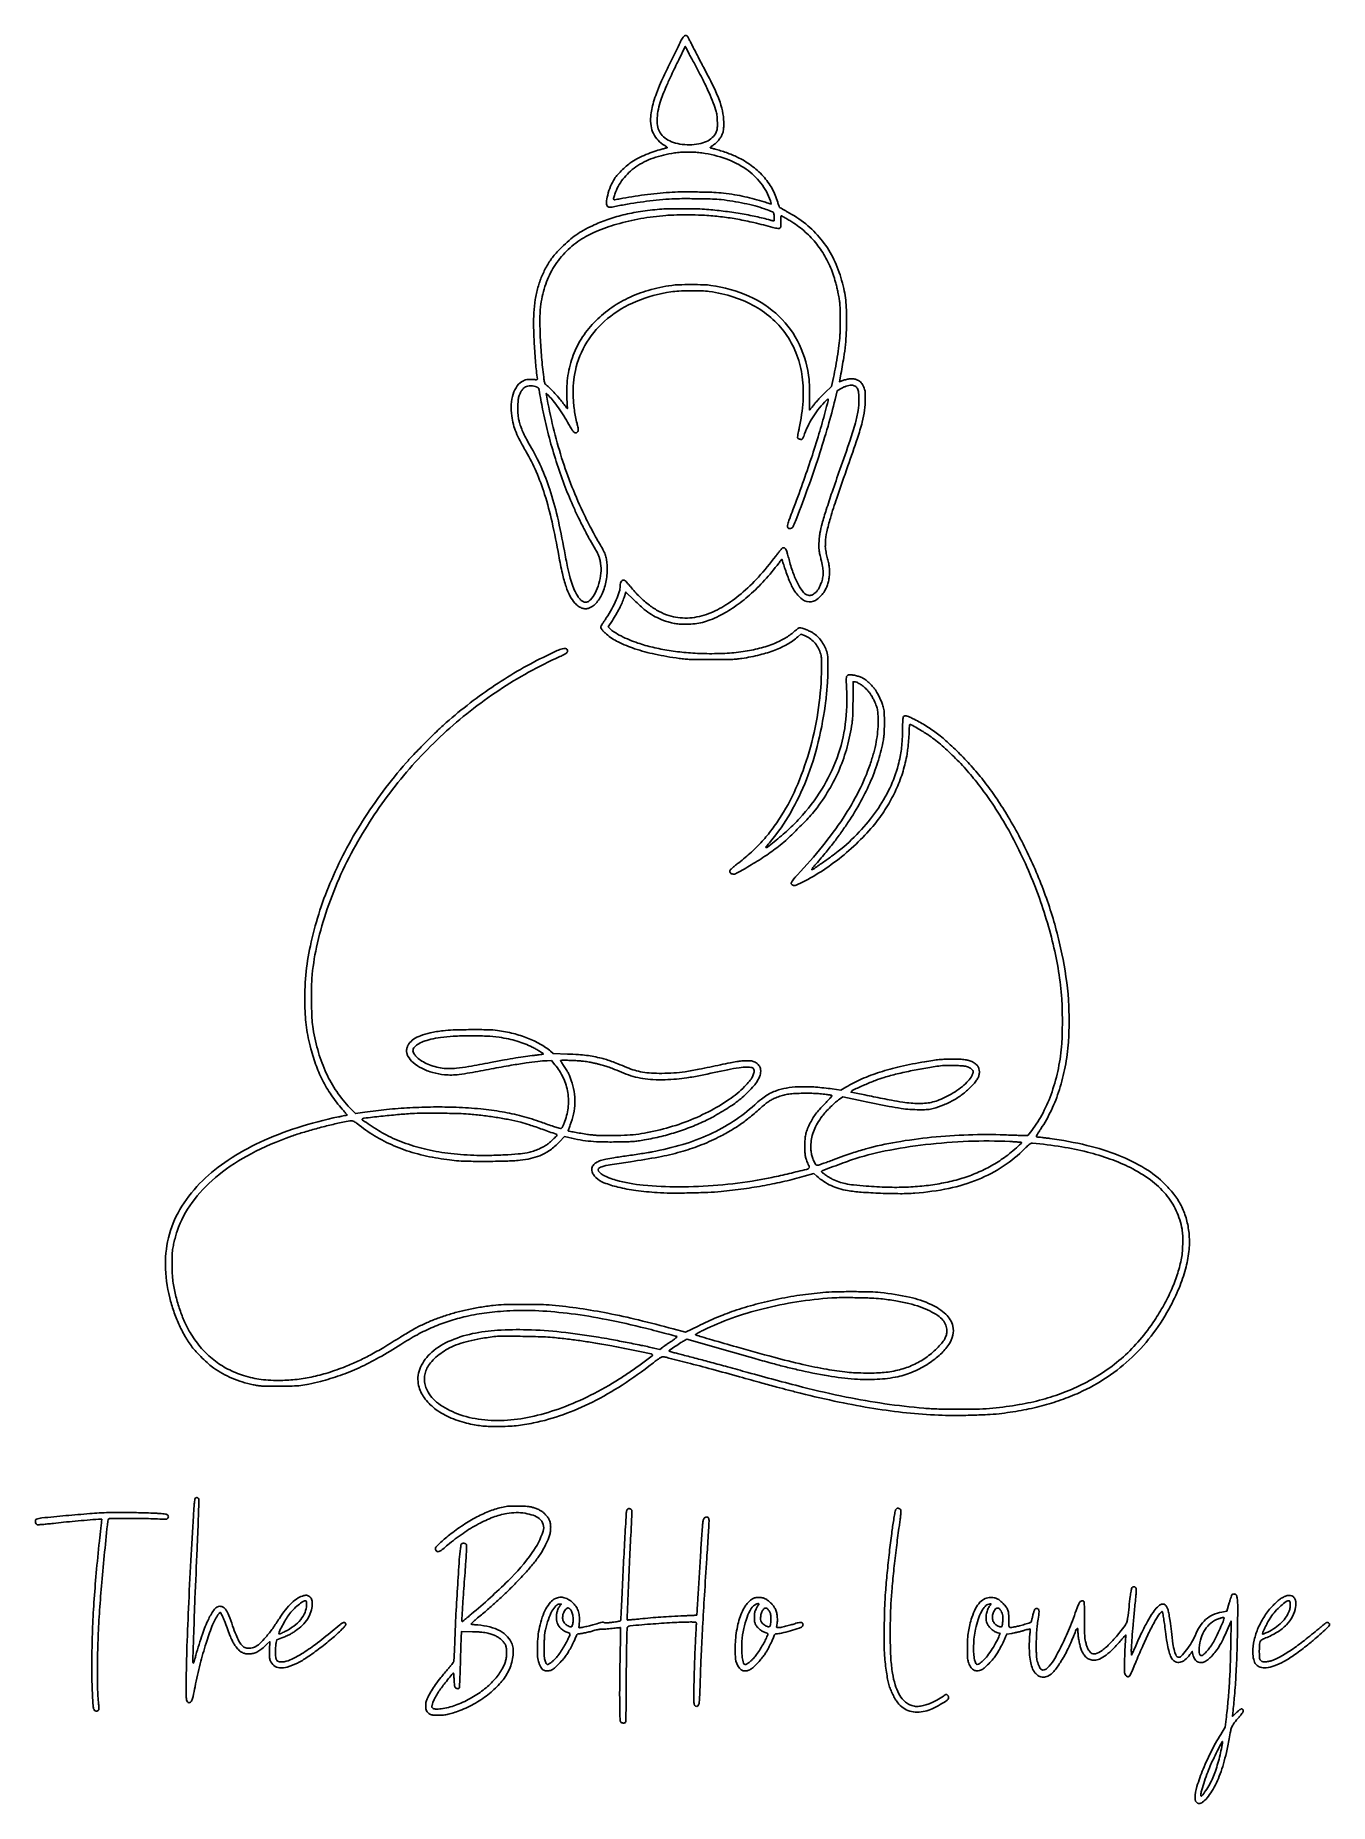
# Model space of a CAD drawing. Extents: x 492 to 2802, y 456 to 3610.
import ezdxf

# ---------------------------------------------------------------- set-up
doc = ezdxf.new("R2010")
doc.units = 0

msp = doc.modelspace()

# ---------------------------------------------------------------- linework, layer by layer
for points in [[(1647.264038, 3605.25, 0.023121), (1642.7855, 3597.111032, 0.00103), (1628.67036, 3568.241355, 0.001686), (1615.127114, 3540.155812, 0.009501), (1608.232294, 3525, 0.010555), (1600.764069, 3506.666797, 0.01914), (1595.556762, 3491.33673, 0.022911), (1592.213125, 3477.869705, 0.029879), (1590.469174, 3465.295097, 0.055947), (1591.021253, 3448.922964, 0.07608), (1595.345444, 3434.8118, 0.079145), (1603.518189, 3423.047889, 0.0666), (1615.398597, 3413.584229, -0.01291), (1617.744029, 3412.095845, -0.034466), (1619.307799, 3410.881725, -0.066889), (1620.052303, 3410.012256, -0.48626), (1619.898597, 3409.564454, -0.0178), (1618.978428, 3409.280453, -0.001407), (1616.507957, 3408.620729, -0.001909), (1613.554935, 3407.853087, -0.001461), (1610.319979, 3407.035394, 0.021451), (1596.556103, 3402.96468, 0.017041), (1582.073098, 3397.438197, 0.017331), (1568.381295, 3391.104623, 0.026572), (1557.04805, 3384.599704, 0.033244), (1549.293329, 3378.818095, 0.016442), (1540.219425, 3370.532839, 0.016415), (1531.767768, 3361.730747, 0.035705), (1526.021818, 3354.340688, 0.049705), (1518.889657, 3340.97497, 0.038455), (1513.789116, 3325.267298, 0.036265), (1511.430056, 3311.06519, 0.236079), (1513.981884, 3304.516395, 0.120938), (1515.678625, 3303.60076, 0.082492), (1517.871366, 3303.403897, 0.027963), (1521.708898, 3303.909442, 0.002244), (1531.731884, 3305.851428, -0.007821), (1554.62377, 3310.022471, -0.007984), (1577.478378, 3313.444384, -0.008004), (1600.371717, 3316.126975, -0.007962), (1623.379753, 3318.080743, -0.015578), (1642.093375, 3318.785381, -0.004349), (1671.404858, 3318.720453, -0.004039), (1700.453589, 3318.168757, -0.020822), (1716.5, 3317.064547, -0.012713), (1736.910272, 3314.276329, -0.012253), (1757.406366, 3310.425878, -0.012734), (1776.711911, 3305.79, -0.018363), (1793.5, 3300.636207, -0.002382), (1804.505245, 3296.751372, -0.042859), (1807.903719, 3295.193695, -0.137064), (1809.505865, 3293.58361, -0.086852), (1810.387513, 3291.069067, -0.023229), (1810.844376, 3287.199055, -0.020616), (1810.965338, 3283.145516, -0.012347), (1810.835572, 3279.551208, -0.396796), (1810.25, 3279.000714, -0.060235), (1809.707253, 3279.066861, -0.001268), (1807.076563, 3279.722183, -0.002925), (1804.003162, 3280.515217, -0.001965), (1800.5, 3281.455776, 0.015287), (1775.077309, 3287.560303, 0.011041), (1746.40938, 3292.866076, 0.010676), (1716.299814, 3297.096061, 0.011185), (1686.5, 3299.961231, 0.013638), (1669.777707, 3300.734527, 0.004777), (1645.717334, 3300.960278, 0.004675), (1621.867854, 3300.733196, 0.015788), (1606.304468, 3299.94745, 0.017695), (1572.311637, 3295.938158, 0.021916), (1541.059826, 3289.713248, 0.023485), (1512.476214, 3281.26447, 0.028041), (1486.5, 3270.573874, 0.01549), (1470.205383, 3262.143025, 0.025373), (1457.034294, 3253.900367, 0.025704), (1444.884805, 3244.445428, 0.016435), (1431.738719, 3232.306672, 0.011884), (1423.41253, 3223.69564, 0.018216), (1416.660578, 3215.814558, 0.019669), (1410.89233, 3207.946779, 0.017854), (1405.560612, 3199.396874, 0.031948), (1396.315593, 3180.643382, 0.030214), (1389.337581, 3160.516233, 0.028788), (1384.570437, 3138.765531, 0.023708), (1381.943207, 3115.149931, 0.021486), (1381.476469, 3092.299608, 0.007807), (1382.712989, 3059.907176, 0.007926), (1385.083241, 3025.916546, 0.012733), (1388.299777, 2997.041222, -0.193426), (1388.131051, 2996.368469, -0.18053), (1387.537868, 2995.974967, -0.069997), (1386.303254, 2995.865116, -0.012645), (1384, 2996.041222, 0.017859), (1377.262035, 2996.4858, 0.030324), (1371.616487, 2996.313796, 0.036563), (1366.948643, 2995.540467, 0.060334), (1363.208735, 2994.142159, 0.116416), (1352.415426, 2984.863025, 0.077701), (1344.946063, 2970.296402, 0.066413), (1341.470017, 2951.833291, 0.049911), (1342.427305, 2931.162971, 0.027961), (1345.492671, 2916.189213, 0.031906), (1350.115485, 2902.31489, 0.025983), (1357.26911, 2887.015227, 0.01105), (1368.344346, 2867.281165, -0.032843), (1386.155921, 2832.029788, -0.024548), (1401.214356, 2791.171672, -0.020619), (1414.389154, 2742.196485, -0.011703), (1426.475771, 2682, 0.01179), (1432.845505, 2650.304392, 0.026572), (1439.498064, 2626.729183, 0.035257), (1446.83003, 2609.321951, 0.072224), (1455.334525, 2597.239806, 0.040727), (1461.23566, 2591.938993, 0.067515), (1467.04815, 2588.644675, 0.078887), (1472.833507, 2587.330582, 0.08242), (1478.649941, 2587.905739, 0.14841), (1492.514566, 2596.553851, 0.07357), (1503.835525, 2614.156073, 0.062886), (1511.05041, 2637.557276, 0.053445), (1512.773872, 2663.369724, 0.024691), (1511.843325, 2673.740181, 0.04342), (1509.918842, 2682.123664, 0.04019), (1506.459735, 2690.473021, 0.018067), (1500.669603, 2700.842946, -0.008607), (1494.058275, 2712.174594, -0.005005), (1486.495221, 2725.988172, -0.004912), (1478.924244, 2740.491862, -0.006287), (1472.253542, 2754, -0.017111), (1449.958382, 2805.030596, -0.017918), (1431.574338, 2856.696678, -0.017514), (1416.589315, 2910.632151, -0.014889), (1404.489586, 2968.478529), (1403.958588, 2971.457058), (1408.576829, 2966.978529, -0.031762), (1416.632718, 2958.107018, -0.015074), (1425.90086, 2945.75211, -0.014065), (1435.455317, 2931.337098, -0.012921), (1444.469651, 2916, 0.007375), (1448.935683, 2908.204773, 0.034992), (1451.859081, 2903.976936, 0.066922), (1454.204447, 2901.737846, 0.15845), (1456.474314, 2901, 0.184455), (1459.33404, 2902.092143, 0.175375), (1460.812964, 2904.83861, 0.080127), (1460.746824, 2909.859484, 0.019227), (1458.991729, 2918.032394, -0.027839), (1454.316977, 2941.786052, -0.026736), (1452.228923, 2966.235738, -0.027391), (1452.779046, 2990.117595, -0.033722), (1456.003297, 3012.164319, -0.087133), (1476.566518, 3062.697398, -0.080547), (1513.562395, 3104.790523, -0.074624), (1564.718073, 3135.457552, -0.060291), (1626.5, 3152.598334, -0.026559), (1640.481561, 3153.960127, -0.008937), (1660.973114, 3154.495377, -0.008863), (1681.396743, 3154.301664, -0.028164), (1695, 3153.162837, -0.041708), (1738.823293, 3143.215571, -0.052526), (1776.934851, 3126.581864, -0.056182), (1808.66476, 3103.508934, -0.060496), (1833.577658, 3074.464636, -0.058802), (1851.315844, 3039.602138, -0.055266), (1860.917886, 3000.831689, -0.050324), (1862.291021, 2957.661903, -0.035764), (1855.516574, 2909.680992, 0.004371), (1854.249352, 2903.525107, 0.006554), (1853.260766, 2898.128252, 0.003038), (1852.510398, 2893.536522, 0.131326), (1852.612877, 2892.566442, 0.151506), (1853.642113, 2891.259635, 0.052197), (1855.778648, 2890.096208, 0.052134), (1858.158851, 2889.385491, 0.12396), (1859.989597, 2889.496698, 0.138401), (1860.779099, 2890.016652, 0.03339), (1861.731504, 2891.278362, 0.031748), (1862.668614, 2892.928924, 0.026894), (1863.448312, 2894.777615, -0.02218), (1870.700606, 2912.43595, -0.028234), (1878.995199, 2927.967943, -0.028959), (1888.796071, 2942.14559, -0.025536), (1900.565453, 2955.733096, -0.010263), (1906.204139, 2961.371717, -0.635144), (1907.219378, 2960.981614, -0.081982), (1906.958117, 2958.130405, -0.000835), (1901.810976, 2938.517187, -0.008499), (1890.678649, 2899.108964, -0.006428), (1877.170786, 2856.228016, -0.006047), (1861.601803, 2810.792061, -0.005292), (1844.251811, 2763.671144, 0.001992), (1838.524836, 2748.428306, 0.012254), (1835.800346, 2740.497652, 0.02014), (1834.468078, 2735.610222, 0.141435), (1834.602745, 2733.171144, 0.05437), (1835.223881, 2731.868022, 0.098647), (1836.025642, 2731.007537, 0.091028), (1837.14317, 2730.478014, 0.041055), (1838.745257, 2730.188342, 0.162708), (1841.552709, 2730.833196, 0.113624), (1843.892898, 2733.123582, 0.043595), (1846.516372, 2738.129257, 0.005454), (1851.120052, 2749.5, 0.007869), (1871.129639, 2802.975744, 0.007064), (1890.207804, 2859.005746, 0.00729), (1906.890515, 2913.036323, 0.011197), (1919.595939, 2960.320127), (1923.469262, 2976.140254), (1928.984631, 2979.465828, -0.024537), (1934.272117, 2982.310145, -0.03187), (1939.378554, 2984.354153, -0.034917), (1944.266926, 2985.587914, -0.044384), (1948.900089, 2986, -0.12139), (1955.095147, 2984.473473, -0.153512), (1959.234837, 2980.313515, -0.09416), (1961.496232, 2972.750476, -0.027633), (1962.074642, 2960.589365, -0.037579), (1960.422961, 2940.698595, -0.026801), (1955.727974, 2918.838364, -0.015594), (1946.412166, 2888.327052, -0.003337), (1928.243414, 2836, 0.0029), (1914.126781, 2795.457735, 0.006089), (1903.724367, 2763.758688, 0.007537), (1896.401695, 2739.205433, 0.022386), (1892.397602, 2722.104411, 0.017061), (1891.77404, 2718.009476, 0.007995), (1891.233472, 2712.675874, 0.007911), (1890.844329, 2707.060975, 0.011004), (1890.686273, 2702.023645, 0.011146), (1890.775528, 2695.121868, 0.025645), (1891.224067, 2689.949481, 0.021666), (1892.248767, 2684.353437, 0.006015), (1894.339367, 2675.677632, -0.016653), (1897.1623, 2662.762269, -0.037937), (1898.218208, 2652.842559, -0.046629), (1897.675506, 2644.237166, -0.041949), (1895.551658, 2635.55915, -0.018271), (1893.035553, 2628.882786, -0.032185), (1890.412769, 2623.606184, -0.037436), (1887.463258, 2619.29931, -0.040214), (1883.968195, 2615.590231, -0.033847), (1880.757212, 2613.061732, -0.069452), (1877.894726, 2611.641046, -0.076829), (1874.94798, 2611.1393, -0.050228), (1871.506631, 2611.432778, -0.180709), (1863.198975, 2616.446629, -0.042173), (1854.042796, 2630.242561, -0.036806), (1845.280638, 2649.446044, -0.024599), (1838.015162, 2672.5, 0.001895), (1836.700863, 2677.442539, 0.001901), (1835.350389, 2682.370154, 0.001856), (1834.140006, 2686.659903, 0.007592), (1833.356228, 2689.249462, 0.043978), (1831.854449, 2692.831555, 0.090214), (1829.983285, 2695.218641, 0.134893), (1827.924229, 2696.233319, 0.171938), (1825.845566, 2695.917349, 0.093306), (1824.73268, 2695.022049, 0.003957), (1821.464149, 2691.136308, 0.006681), (1817.670088, 2686.425912, 0.004693), (1813.521267, 2681.028213, -0.023115), (1782.556627, 2643.674753, -0.033384), (1751.640952, 2613.955066, -0.037977), (1720.784905, 2591.785865, -0.052534), (1690, 2577.212819, -0.037356), (1673.046326, 2572.657716, -0.039133), (1655.86633, 2570.76761, -0.04014), (1639.023447, 2571.591665, -0.04413), (1623.072252, 2575.113925, -0.047914), (1605.599882, 2582.527627, -0.036742), (1588.134063, 2593.73479, -0.033486), (1570.936218, 2608.543462, -0.026033), (1554.26958, 2626.763337, 0.005738), (1550.893461, 2630.768952, 0.007723), (1547.740262, 2634.311986, 0.005533), (1545.031653, 2637.197659, 0.078807), (1543.909339, 2638.04852, 0.188899), (1540.990818, 2638.394508, 0.162994), (1538.391703, 2636.697042, 0.1079), (1536.597847, 2633.022346, 0.059863), (1536, 2628.046767, -0.077085), (1534.392376, 2617.681072, -0.025238), (1528.957312, 2603.162172, -0.023807), (1521.019905, 2586.990039, -0.021242), (1511.296449, 2571, 0.003512), (1507.794794, 2565.6763, 0.004868), (1504.735792, 2560.851352, 0.00309), (1502.233591, 2556.76216, 0.059688), (1501.623205, 2555.408857, 0.184021), (1501.75661, 2553.169077, 0.053006), (1503.539557, 2550.121699, 0.038506), (1506.754167, 2546.398779, 0.0169), (1511.53397, 2541.965831, 0.064899), (1532.548319, 2528.066784, 0.033232), (1561.851019, 2516.080063, 0.028326), (1598.213569, 2506.203277, 0.018573), (1641, 2498.795117, 0.010383), (1651.677657, 2497.577578, 0.013447), (1661.513115, 2496.928685, 0.008148), (1674.551647, 2496.63276, 0.001517), (1698.5, 2496.552213, 0.001372), (1722.676309, 2496.610572, 0.008496), (1735.089674, 2496.885568, 0.015481), (1743.943652, 2497.507257, 0.014153), (1753.012555, 2498.687032, 0.020082), (1785.330738, 2505.165123, 0.032107), (1812.19861, 2513.540426, 0.037277), (1834.509789, 2524.068307, 0.048389), (1853.005369, 2537.053377), (1858.510737, 2541.774033), (1864.838538, 2539.482792, -0.062594), (1873.989936, 2534.806186, -0.056827), (1882.035228, 2527.877213, -0.05518), (1888.515726, 2519.100683, -0.052501), (1893.048346, 2508.974707, -0.022671), (1894.425426, 2504.011217, -0.03553), (1895.105803, 2499.635965, -0.019879), (1895.364025, 2493.701737, -0.002825), (1895.34063, 2481.5, -0.033497), (1890.086436, 2411.139499, -0.031276), (1875.458053, 2340.442233, -0.032163), (1852.751947, 2274.339701, -0.042287), (1823.327339, 2217.778737, -0.019294), (1806.722775, 2193.653507, -0.023717), (1789.348442, 2172.551431, -0.02375), (1770.07498, 2153.213639, -0.019444), (1747.761552, 2134.392983, 0.004476), (1742.038919, 2129.852143, 0.006378), (1737.045044, 2125.709789, 0.00374), (1732.920826, 2122.145497, 0.090047), (1731.976368, 2120.955843, 0.12656), (1731.494518, 2118.983544, 0.123048), (1732.015775, 2117.00042, 0.112683), (1733.466474, 2115.367314, 0.093813), (1735.57906, 2114.390801, 0.190228), (1743.824287, 2115.469257, 0.007924), (1770.040016, 2130.544569, 0.014403), (1797.550526, 2148.043275, 0.019012), (1821.5, 2165.628234, 0.022315), (1834.607508, 2177.031682, 0.005952), (1854.427432, 2196.347345, 0.005695), (1873.6788, 2216.003798, 0.026703), (1883.994111, 2228, 0.030143), (1908.473293, 2264.048009, 0.033854), (1927.402797, 2301.443558, 0.03403), (1941.03566, 2340.87416, 0.03108), (1949.693665, 2383, 0.014252), (1950.562634, 2390.721791, 0.010564), (1951.098558, 2399.294494, 0.00755), (1951.387929, 2410.333542, 0.002624), (1951.481198, 2426.25013), (1951.5, 2457.000261), (1953.811925, 2457.00013, -0.09906), (1958.057343, 2456.150447, -0.037906), (1963.451388, 2453.405147, -0.033851), (1969.304243, 2449.27749, -0.026824), (1975.045077, 2444.082329, -0.014525), (1979.143069, 2439.706044, -0.027597), (1982.132446, 2435.919904, -0.0264), (1984.769483, 2431.717252, -0.012125), (1987.775473, 2425.990005, -0.017734), (1992.429267, 2415.669391, -0.043749), (1994.887893, 2407.741354, -0.040631), (1996.026755, 2399.167272, -0.013546), (1996.327603, 2386.5, -0.022457), (1995.433313, 2367.980319, -0.022848), (1992.88193, 2349.723037, -0.021208), (1988.464858, 2330.595211, -0.014789), (1981.940759, 2309.424545, -0.036098), (1961.988711, 2262.321978, -0.027494), (1933.762123, 2213.90429, -0.024838), (1897.224774, 2164.049581, -0.018394), (1852.210974, 2112.612747, 0.00871), (1848.883801, 2108.956176, 0.009748), (1845.811388, 2105.318476, 0.009134), (1843.316902, 2102.12808, 0.05013), (1842.184714, 2100.261159, 0.014288), (1841.205787, 2098.047685, 0.129434), (1841.069517, 2097.008503, 0.165109), (1841.486629, 2096.15444, 0.027147), (1842.868876, 2094.905094, 0.12276), (1845.329986, 2093.757378, 0.111346), (1848.138472, 2093.840862, 0.046775), (1852.405447, 2095.374183, 0.006051), (1861.140423, 2099.599693, 0.031014), (1898.637502, 2121.302201, 0.026082), (1935.493226, 2148.675937, 0.026236), (1969.048072, 2179.526964, 0.032685), (1996.637038, 2211.654018, 0.02726), (2015.121156, 2239.278681, 0.030102), (2029.826676, 2267.873192, 0.030699), (2040.754545, 2297.493412, 0.030845), (2047.952865, 2328.182251, 0.016535), (2049.26426, 2337.789824, 0.005123), (2050.609577, 2352.316792, 0.005209), (2051.662324, 2366.978203, 0.014672), (2051.990326, 2377.25, -0.025165), (2052.074433, 2378.838482, -0.056831), (2052.333169, 2380.013404, -0.088731), (2052.740114, 2380.745569, -0.225327), (2053.276031, 2381, -0.129695), (2055.327703, 2380.458712, -0.001994), (2066.039102, 2374.327353, -0.006002), (2076.552705, 2368.083905, -0.011328), (2084.854048, 2362.756679, -0.02824), (2107.395966, 2345.632305, -0.018405), (2131.4723, 2323.518753, -0.017477), (2155.42913, 2298.11587, -0.017263), (2177.655915, 2271, -0.038625), (2232.321695, 2186.626882, -0.032422), (2277.04141, 2089.851126, -0.032601), (2308.630403, 1988.759883, -0.040504), (2324.000634, 1891.491649, -0.01395), (2324.789091, 1875.030423, -0.004957), (2325.025867, 1851.469355, -0.00495), (2324.795987, 1827.929171, -0.014132), (2324.011368, 1811.570437, -0.030533), (2317.92027, 1767.46498, -0.033763), (2306.612397, 1725.925764, -0.035627), (2290.56936, 1688.451905, -0.044522), (2270.326721, 1656.5), (2263.432204, 1647.5), (2258.966102, 1647.605228, -0.002547), (2255.932996, 1647.692155, -0.000139), (2246.397826, 1648.016703, -0.000216), (2235.053474, 1648.410902, -0.000158), (2222.452029, 1648.858226, 0.017365), (2157.424448, 1648.927906, 0.016646), (2091.620301, 1644.516051, 0.01727), (2029.211962, 1636.053896, 0.024462), (1974.5, 1623.921337, 0.007089), (1961.846768, 1620.264854, 0.007108), (1949.313751, 1616.254257, 0.005816), (1934.886481, 1611.222889, 0.002649), (1916.141206, 1604.327585, -0.002621), (1906.233087, 1600.682343, -0.003816), (1897.455704, 1597.580808, -0.00193), (1889.986512, 1595.037694, -0.064781), (1888.141206, 1594.673368, -0.09759), (1886.597737, 1594.873616, -0.125673), (1885.400694, 1595.647009, -0.062136), (1884.181533, 1597.343842, -0.009774), (1882.281028, 1601, -0.032154), (1879.202839, 1608.372207, -0.035631), (1877.21827, 1615.831894, -0.034386), (1876.265964, 1623.727038, -0.026473), (1876.280196, 1632.408061, -0.042456), (1878.036206, 1644.920329, -0.04034), (1881.895087, 1657.180701, -0.037366), (1887.994657, 1669.483859, -0.027508), (1896.461382, 1682.130303, -0.024365), (1902.881472, 1689.851032, -0.013318), (1911.446646, 1698.701252, -0.013275), (1920.293692, 1706.919733, -0.029738), (1927.522277, 1712.559783), (1933.158846, 1716.441837), (1969.329423, 1709.082989, 0.0014), (2015.757562, 1699.772574, 0.010927), (2037.487641, 1695.969585, 0.021402), (2053.015752, 1694.27648, 0.016637), (2070, 1693.723637, 0.004967), (2079.011644, 1693.819747, 0.016766), (2084.892342, 1694.13836, 0.02339), (2089.611171, 1694.776545, 0.020077), (2094.5, 1695.876701, 0.033068), (2113.728613, 1702.411627, 0.03298), (2131.945504, 1711.42935, 0.033526), (2148.528782, 1722.595782, 0.037077), (2162.884017, 1735.540208, 0.019561), (2169.613331, 1743.154276, 0.04564), (2173.863659, 1749.455028, 0.059519), (2176.204167, 1755.258507, 0.066208), (2177, 1761.242294, 0.067844), (2176.242155, 1766.801776, 0.08345), (2174.02678, 1771.538519, 0.077936), (2170.242028, 1775.524197, 0.05093), (2164.839799, 1778.865542, 0.040375), (2158.362811, 1781.38847, 0.036803), (2151.361039, 1782.933349, 0.026721), (2142.418858, 1783.741771, 0.009336), (2129.5, 1783.975117, 0.008748), (2116.539153, 1783.740421, 0.013733), (2105.420661, 1783.038308, 0.012905), (2093.875478, 1781.689081, 0.006649), (2079.5, 1779.43632, 0.01384), (2036.006819, 1770.781806, 0.021927), (1999.373701, 1760.724304, 0.02488), (1967.500896, 1748.671161, 0.028652), (1938.5, 1733.991434), (1929.5, 1728.76799), (1914.5, 1730.855285, 0.015122), (1884.836131, 1734.072192, 0.024439), (1859.46002, 1734.806096, 0.028584), (1837.548265, 1733.113156, 0.040516), (1818.453862, 1728.938414, 0.030638), (1807.695812, 1724.919789, 0.034634), (1797.95991, 1719.751857, 0.029686), (1787.891731, 1712.615857, 0.014826), (1776, 1702.485416, -0.038837), (1738.034875, 1673.165923, -0.037551), (1695.575745, 1649.699381, -0.035241), (1647.572724, 1631.664745, -0.026933), (1593, 1618.594323, -0.00494), (1585.774029, 1617.343943, -0.001309), (1574.2125, 1615.49185, -0.001328), (1561.049997, 1613.454427, -0.001366), (1548, 1611.506353, 0.003005), (1524.392701, 1607.903134, 0.012722), (1510.32831, 1605.301463, 0.021012), (1501.021491, 1602.92133, 0.052949), (1494.581747, 1600.212379, 0.037667), (1490.285929, 1597.40227, 0.078137), (1487.532151, 1594.506404, 0.090287), (1486.038691, 1591.1996, 0.06539), (1485.579785, 1587.174813, 0.04867), (1486.037342, 1583.190119, 0.060316), (1487.253661, 1579.662991, 0.054924), (1489.383529, 1576.283097, 0.031991), (1492.604626, 1572.726927, 0.101758), (1507.084609, 1563.486096, 0.031281), (1531.951882, 1555.721176, 0.026949), (1564.070872, 1549.669357, 0.01677), (1602.225992, 1545.886783, 0.015192), (1625.783046, 1545.064434, 0.005556), (1659.132252, 1545.284515, 0.005563), (1692.496732, 1546.246864, 0.015015), (1716.142748, 1547.904509, 0.009114), (1756.567737, 1552.70686, 0.011174), (1794.119633, 1558.721385, 0.011715), (1829.759263, 1566.116498, 0.012304), (1864.430753, 1575.066794), (1881.361506, 1579.884711), (1886.930753, 1575.092308, 0.031599), (1899.442599, 1565.632226, 0.037138), (1912.411444, 1558.378556, 0.036927), (1926.375189, 1553.092202, 0.030628), (1941.864312, 1549.517043, 0.023641), (1965.818518, 1546.669125, 0.008154), (2000.644352, 1544.76032, 0.008284), (2035.944379, 1543.987811, 0.020076), (2062, 1544.895773, 0.032395), (2122.460839, 1553.400429, 0.045205), (2174.688312, 1569.262752, 0.049255), (2219.642467, 1592.87479, 0.051576), (2258.357828, 1624.512327, -0.003971), (2264.597034, 1630.687602, -0.036714), (2267.504769, 1633.131344, -0.089084), (2269.654012, 1634.163767, -0.092402), (2272, 1634.365639, -0.01556), (2323.821826, 1627.613863, -0.021577), (2369.689919, 1618.133248, -0.023933), (2410.326586, 1605.792758, -0.030473), (2446.348336, 1590.409372, -0.042438), (2482.148344, 1568.491481, -0.059459), (2509.481228, 1542.876336, -0.06508), (2528.239877, 1513.550545, -0.066743), (2538.631525, 1480.635688, -0.035968), (2539.774923, 1469.309982, -0.014246), (2539.778352, 1453.657906, -0.014355), (2538.876867, 1437.853627, -0.031565), (2537.083331, 1425.888916, -0.026533), (2529.785517, 1398.993066, -0.024396), (2519.506842, 1372.238128, -0.023193), (2506.113063, 1345.336746, -0.019215), (2489.474503, 1318, -0.030255), (2463.264303, 1283.210778, -0.033531), (2433.871136, 1253.091813, -0.033751), (2400.898339, 1227.338424, -0.031462), (2364, 1205.585065, -0.025322), (2327.306063, 1189.235369, -0.025835), (2289.389132, 1176.801593, -0.024093), (2248.048695, 1167.685546, -0.017112), (2201, 1161.312247, -0.019437), (2177.378337, 1159.856424, -0.005743), (2141.128122, 1159.450503, -0.005919), (2104.352474, 1159.896535, -0.015527), (2078, 1161.347844, -0.014129), (2008.079998, 1169.376486, -0.014406), (1939.178056, 1181.30271, -0.012116), (1861.454497, 1199.045203, -0.005968), (1763.5, 1225.165917, 0.000872), (1727.485652, 1235.163831, 0.001625), (1698.264169, 1243.119054, 0.001914), (1672.618769, 1249.906163, 0.002112), (1647.750064, 1256.273923, -0.003858), (1638.283339, 1258.733196, -0.006458), (1630.367686, 1260.96484, -0.001675), (1623.593488, 1262.994189, -0.421653), (1623.331238, 1263.5, -0.163395), (1624.285833, 1264.772334, -0.001375), (1634.605674, 1271.839271, -0.005116), (1644.28435, 1278.284189, -0.019316), (1650.534152, 1282.018656), (1654.910481, 1284.409327), (1723.705241, 1264.739982, 0.000724), (1774.377371, 1250.331427, 0.002938), (1805.288746, 1241.785992, 0.004553), (1828.771073, 1235.671478, 0.004715), (1852.088975, 1230.059133, 0.014459), (1907.480451, 1218.954681, 0.024831), (1954.220474, 1213.352897, 0.029399), (1994.81131, 1212.912613, 0.039252), (2031.357453, 1217.556775, 0.026079), (2045.440559, 1221.258119, 0.023451), (2059.5817, 1226.517202, 0.02323), (2073.308163, 1233.137619, 0.024295), (2086.150766, 1240.913389, 0.03604), (2107.627451, 1257.756326, 0.063746), (2122.221013, 1274.860132, 0.082114), (2129.609489, 1291.621124, 0.123946), (2129.684007, 1307.497335, 0.146866), (2117.019569, 1328.935368, 0.077677), (2091.137287, 1346.28448, 0.055824), (2052.339587, 1359.311743, 0.026921), (2000.5, 1367.602383, 0.019564), (1982.34628, 1368.795597, 0.005526), (1953.998725, 1369.233868, 0.005788), (1924.890373, 1369.025223, 0.013295), (1903, 1368.032208, 0.016899), (1861.842078, 1363.664961, 0.015017), (1819.407031, 1356.400805, 0.015151), (1777.925657, 1346.693838, 0.018249), (1739.639642, 1334.990306, 0.00708), (1723.047485, 1328.984043, 0.008881), (1707.850661, 1322.927613, 0.008534), (1692.397655, 1316.136365, 0.005763), (1675, 1307.889232), (1652.5, 1296.904013), (1630.5, 1302.882428, 0.007225), (1568.689829, 1318.723713, 0.01076), (1514.145214, 1330.630343, 0.011896), (1463.732078, 1339.263798, 0.013054), (1414.5, 1345.185705, 0.019231), (1393.684016, 1346.334782, 0.005361), (1361.034168, 1346.529564, 0.005161), (1328.589957, 1346.040298, 0.022707), (1309.5, 1344.686302, 0.011048), (1285.390015, 1341.33021, 0.013408), (1262.970564, 1337.083078, 0.013978), (1241.649734, 1331.820523, 0.014348), (1220.843342, 1325.415384, 0.014036), (1200.691775, 1317.935884, 0.01682), (1182.192524, 1309.738712, 0.016299), (1163.811787, 1300.091338, 0.011855), (1144, 1288.225182, -0.005979), (1114.094007, 1269.832274, -0.011834), (1089.862011, 1256.093789, -0.014084), (1068.096224, 1245.203089, -0.014582), (1046, 1235.68842, -0.01918), (1014.669454, 1224.637776, -0.024002), (984.827392, 1216.930722, -0.025221), (955.701095, 1212.400153, -0.025901), (926.524982, 1210.878983, -0.014685), (907.67729, 1211.426999, -0.022813), (891.504218, 1213.115955, -0.024067), (876.203364, 1216.182499, -0.019187), (860.04519, 1220.904022, -0.045325), (832.533077, 1232.968073, -0.046597), (807.917618, 1249.698894, -0.045872), (786.498686, 1270.962889, -0.041375), (768.480713, 1296.489237, -0.028527), (758.711076, 1315.490684, -0.021953), (750.190258, 1337.203398, -0.021126), (743.276286, 1360.557982, -0.02089), (738.32811, 1384.5, -0.029076), (736.984116, 1397.389463, -0.00942), (736.467831, 1416.562829, -0.009021), (736.656708, 1435.526308, -0.036668), (737.823038, 1447, -0.014031), (739.698199, 1456.125284, -0.008578), (742.39545, 1466.782552, -0.008557), (745.352019, 1476.981603, -0.019718), (748.004693, 1484.511815, -0.071806), (776.364687, 1533.872491, -0.057243), (819.560568, 1577.605323, -0.050083), (877.381296, 1615.251013, -0.034205), (949.379062, 1646.429414, -0.011511), (969.558856, 1653.055525, -0.007207), (993.45205, 1659.921652, -0.0071), (1018.200063, 1666.272882, -0.009224), (1041.053095, 1671.348905, -0.004612), (1053.523536, 1673.758812, -0.069593), (1057.925052, 1673.94692, -0.122348), (1061.338266, 1672.74055, -0.024204), (1066.613649, 1668.88107, 0.035034), (1097.883314, 1647.027034, 0.034184), (1132.149095, 1629.552241, 0.032741), (1169.876922, 1616.299927, 0.027036), (1211.5, 1607.06727, 0.008552), (1231.521722, 1604.100221, 0.016046), (1247.802898, 1602.500725, 0.012891), (1266.328287, 1601.758252, 0.003714), (1295, 1601.56186, 0.006455), (1332.093091, 1602.062155, 0.019521), (1357.300329, 1603.713888, 0.028221), (1376.236405, 1606.787207, 0.040871), (1392.422119, 1611.776661, 0.029632), (1401.867454, 1616.222917, 0.027768), (1410.936414, 1621.84236, 0.027014), (1419.562663, 1628.59642, 0.024708), (1427.684125, 1636.435213), (1436.506097, 1645.834958), (1444.503048, 1643.960904, 0.015176), (1464.815339, 1639.846737, 0.020011), (1483.550116, 1637.407402, 0.017685), (1504.129519, 1636.293147, 0.008648), (1530.406023, 1636.255613, 0.002212), (1549.243164, 1636.637916, 0.012017), (1559.444223, 1637.135611, 0.017148), (1567.94741, 1638.049587, 0.007791), (1579, 1639.798673, 0.016884), (1609.346268, 1646.14936, 0.017969), (1638.563002, 1654.424241, 0.018285), (1666.62198, 1664.618737, 0.018994), (1693.5, 1676.71998, 0.013947), (1705.163425, 1682.924928, 0.007462), (1719.231906, 1691.200718, 0.007453), (1732.8971, 1699.797921, 0.015552), (1743.22018, 1706.975658, 0.022052), (1753.6963, 1715.4954, 0.014798), (1764.92362, 1726.091085, 0.014294), (1774.778988, 1736.540448, 0.048785), (1780.280806, 1744.085186, 0.051836), (1785.520244, 1755.539757, 0.108509), (1786.583321, 1765.231891, 0.139563), (1783.482167, 1772.901224, 0.114038), (1776.586821, 1778.501324, 0.02588), (1773.317405, 1779.896216, 0.045911), (1770.488302, 1780.648094, 0.033996), (1767.041291, 1780.994074, 0.008527), (1761.388574, 1781.078964, 0.020202), (1752.942089, 1780.720314, 0.017706), (1744.169049, 1779.678092, 0.011819), (1732.759014, 1777.633749, 0.003296), (1715, 1773.89459, -0.003746), (1676.475485, 1765.819458, -0.013428), (1651.704088, 1761.509327, -0.019141), (1631.697775, 1759.357624, -0.016345), (1610.5, 1758.59046, -0.015664), (1591.65087, 1759.115295, -0.026506), (1575.958115, 1760.882855, -0.029701), (1561.879236, 1764.098475, -0.02804), (1548, 1769.008063, 0.002912), (1531.715682, 1775.706401, 0.008875), (1520.553005, 1779.993244, 0.012345), (1511.529824, 1783.025837, 0.013199), (1502.56586, 1785.537063, 0.013504), (1488.931622, 1788.58227, 0.017105), (1476.184983, 1790.620098, 0.014254), (1461.627769, 1792.019215, 0.006004), (1442, 1793.105811), (1416.5, 1794.210539), (1411.956593, 1797.990593, 0.044803), (1393.192265, 1810.949467, 0.035446), (1370.913705, 1821.546574, 0.032576), (1345.415812, 1829.658034, 0.025765), (1317, 1835.162837, 0.031109), (1300.842334, 1836.419793, 0.00504), (1269.31754, 1836.588725, 0.00535), (1237.744449, 1836.101833, 0.026052), (1219.914475, 1834.704494, 0.018569), (1196.942236, 1830.821782, 0.040601), (1179.828675, 1825.794431, 0.054251), (1167.38541, 1819.39082, 0.091333), (1158.946106, 1811.275425, 0.06661), (1156.211862, 1806.1465, 0.070745), (1154.994096, 1800.583368, 0.070514), (1155.37384, 1794.885567, 0.065514), (1157.316193, 1789.362726, 0.104161), (1166.609185, 1777.79058, 0.054151), (1182.184878, 1767.620803, 0.049041), (1201.66116, 1760.016681, 0.045453), (1222.75, 1756.105437, 0.028684), (1235.409003, 1755.659853, 0.025596), (1248.532186, 1756.624146, 0.013041), (1267.662628, 1759.527361, 0.001942), (1306, 1766.526363, -0.002841), (1341.768241, 1772.98993, -0.006854), (1368.312548, 1777.256971, -0.009135), (1389.007036, 1779.90802, -0.016818), (1405.933535, 1781.188538), (1413.367069, 1781.5), (1419.590361, 1774.10115, -0.0666), (1434.562304, 1750.552, -0.069306), (1442.564635, 1724.208789, -0.069559), (1443.048409, 1696.766672, -0.067881), (1436.01889, 1670, -0.008889), (1434.72352, 1667.020876, -0.01072), (1433.39787, 1664.272168, -0.009475), (1432.193658, 1662.013197, -0.068706), (1431.454758, 1661.032913, -0.237471), (1429.446923, 1660.364435, -0.034513), (1425.109787, 1661.306612, -0.013499), (1417.046616, 1663.888629, -0.001029), (1395.5, 1671.485247, 0.020508), (1360.455047, 1682.326244, 0.021526), (1325.19882, 1690.060553, 0.019968), (1287.12365, 1695.153758, 0.013579), (1243.5, 1698.032321, 0.012166), (1202.920528, 1698.616799, 0.010818), (1160.735849, 1697.284811, 0.010933), (1119.179807, 1694.159524, 0.013357), (1080.5, 1689.352522), (1063.5, 1686.777046), (1054.143712, 1696.638523, -0.039531), (1030.268515, 1726.157131, -0.040896), (1011.639479, 1758.74423, -0.03852), (997.713263, 1795.677385, -0.028509), (987.903786, 1838.228478, -0.029799), (986.179076, 1853.845414, -0.007073), (985.229244, 1880.023014, -0.007653), (985.04423, 1907.157622, -0.016965), (985.921312, 1927.824217, -0.034848), (994.145681, 1983.75137, -0.025446), (1010.692799, 2044.351416, -0.024336), (1034.36752, 2106.103484, -0.02402), (1064.022386, 2165.539944, -0.039112), (1134.558204, 2271.11305, -0.039492), (1220.466474, 2364.04644, -0.039761), (1319.316704, 2441.757298, -0.040859), (1428.354457, 2502.046759, 0.0117), (1436.981885, 2506.180387, 0.071289), (1441.018825, 2509.017197, 0.181386), (1442.29933, 2511.621038, 0.171198), (1441.591957, 2514.5, 0.225636), (1438.272205, 2516.521307, 0.098005), (1433.000609, 2516.03332, 0.035566), (1423.836276, 2512.596447, 0.004391), (1404.5, 2503.524465, 0.01807), (1357.98898, 2479.097188, 0.017119), (1312.497682, 2450.957177, 0.016823), (1268.258701, 2419.251068, 0.016016), (1225.5, 2384.138879, 0.012898), (1210.746692, 2370.522615, 0.003922), (1189.100586, 2349.152637, 0.003934), (1167.770856, 2327.422676, 0.01266), (1154.065111, 2312.5, 0.03771), (1076.034308, 2208.179248, 0.042665), (1018.143439, 2097.40122, 0.045727), (983.139366, 1986.169214, 0.060456), (973.312894, 1880.5, 0.010824), (974.379514, 1859.050863, 0.016167), (976.321968, 1840.380373, 0.016612), (979.418267, 1822.257552, 0.012394), (983.98653, 1802.5, 0.027102), (993.83019, 1771.363261, 0.031774), (1006.566542, 1743.14056, 0.031918), (1022.721076, 1716.866115, 0.027806), (1042.79575, 1691.562307, -0.003992), (1045.138421, 1688.882021, -0.006625), (1047.065551, 1686.580311, -0.00176), (1048.690323, 1684.57226, -0.382741), (1048.677946, 1684.344613, -0.142702), (1048.413078, 1684.199258, -0.00034), (1044.088935, 1683.242561, -0.002156), (1039.200172, 1682.186517, -0.001335), (1033.448973, 1680.986141, 0.026278), (959.541165, 1661.670031, 0.03264), (893.396931, 1635.753306, 0.035627), (836.572853, 1603.974521, 0.047924), (790.638872, 1567.063378, 0.058991), (753.854568, 1521.59988, 0.072334), (731.699276, 1471.720258, 0.071834), (724.577288, 1417.31254, 0.057141), (732.111971, 1358.5, 0.022368), (739.238561, 1334.29229, 0.023849), (748.371114, 1311.342317, 0.02464), (759.314458, 1290.098716, 0.028166), (771.862018, 1271, 0.027693), (779.389718, 1261.934004, 0.012128), (790.295843, 1250.744767, 0.012132), (801.738482, 1240.091381, 0.027512), (811, 1232.747545, 0.02949), (826.172458, 1223.310083, 0.024598), (843.282343, 1215.080941, 0.023783), (861.752053, 1208.306409, 0.022954), (881, 1203.22525, 0.013384), (889.395318, 1201.650415, 0.024838), (896.283687, 1200.896604, 0.013248), (905.557602, 1200.591955, 0.001511), (926.5, 1200.522409, 0.006046), (950.853119, 1200.809648, 0.022718), (966.092332, 1201.867663, 0.025029), (980.435124, 1204.252892, 0.008515), (1001, 1209.108623, 0.022633), (1036.227994, 1219.78086, 0.02291), (1070.201494, 1233.556727, 0.020833), (1105.501287, 1251.607874, 0.013483), (1144.827969, 1275.252315, -0.018063), (1174.045488, 1292.456525, -0.022917), (1202.237274, 1306.082339, -0.023669), (1230.770202, 1316.726687, -0.021734), (1261, 1324.971899, -0.010305), (1280.10061, 1328.887659, -0.012997), (1297.925253, 1331.683842, -0.01216), (1316.798087, 1333.678388, -0.007409), (1339.169113, 1335.160563, -0.026219), (1390.783517, 1335.104563, -0.018665), (1448.38917, 1329.857503, -0.016813), (1511.8289, 1319.503503, -0.012492), (1581.110389, 1303.982488, -0.001652), (1601.300194, 1298.855639, -0.002413), (1619.047711, 1294.195045, -0.000859), (1634.435216, 1290.046387, -0.061361), (1636.873954, 1289.050663, -0.461581), (1637.020331, 1288.312292, -0.045771), (1635.603926, 1286.824011, -0.024866), (1632.790869, 1284.600216, -0.005966), (1627.902681, 1281.203493, 0.001538), (1623.524567, 1278.218355, 0.001351), (1618.971957, 1275.075553, 0.001358), (1614.879039, 1272.217222, 0.004088), (1612.108235, 1270.236963), (1606.71647, 1266.316547), (1596.108235, 1268.648998, 0.003774), (1573.331803, 1273.476949, 0.001975), (1544.906068, 1279.16169, 0.001942), (1517.239189, 1284.46965, 0.005214), (1497.5, 1287.96456, 0.01433), (1430.726565, 1297.1125, 0.019777), (1370.362165, 1301.220274, 0.02233), (1317.249076, 1300.356761, 0.036386), (1272.593458, 1294.352763, 0.054605), (1228.89995, 1280.091531, 0.085842), (1196.30067, 1257.986888, 0.110454), (1178.349638, 1230.805244, 0.149776), (1176.412067, 1201.624342, 0.099872), (1186.250562, 1180.179067, 0.069513), (1204.81082, 1160.96199, 0.060661), (1230.663571, 1145.366285, 0.04612), (1262, 1134.651709, 0.012454), (1275.944991, 1131.644761, 0.020357), (1287.906136, 1129.876605, 0.018577), (1300.714335, 1128.992674, 0.008457), (1317.5, 1128.743563, 0.00891), (1335.538326, 1129.102467, 0.014978), (1350.650412, 1130.126635, 0.015705), (1365.160403, 1132.009325, 0.01115), (1381.29782, 1134.991509, 0.034488), (1433.953053, 1149.790504, 0.03019), (1486.552384, 1172.233885, 0.028092), (1539.606815, 1202.598792, 0.021966), (1593.632538, 1241.161987, -0.005451), (1600.244117, 1246.218945, -0.011912), (1605.441537, 1249.915497, -0.010185), (1609.474089, 1252.523216, -0.140271), (1611.132538, 1252.991029, -0.061285), (1618.350526, 1252.075207, -0.001097), (1656.172641, 1242.384758, -0.002754), (1699.831139, 1230.839978, -0.001917), (1749, 1217.345449, 0.000504), (1789.359339, 1206.146009, 0.001746), (1815.514379, 1199.014749, 0.002482), (1836.412622, 1193.506153, 0.002268), (1858, 1188.034675, 0.009105), (1926.477999, 1172.326791, 0.012425), (1988.741565, 1160.840463, 0.013445), (2047.195633, 1153.157271, 0.014788), (2104.152131, 1148.921769, 0.011394), (2129.228287, 1148.373382, 0.005782), (2160.790751, 1148.767494, 0.005613), (2191.309088, 1149.844477, 0.017056), (2212, 1151.515992, 0.015961), (2251.669233, 1157.375092, 0.019402), (2288.352345, 1165.476415, 0.020379), (2322.668199, 1175.975462, 0.021814), (2355.22912, 1189.029184, 0.041926), (2405.158745, 1216.873062, 0.042029), (2449.699587, 1252.635802, 0.041847), (2487.802916, 1295.503662, 0.040804), (2518.596884, 1344.466604, 0.024118), (2535.058506, 1380.206811, 0.034295), (2545.884945, 1413.450414, 0.038484), (2551.189307, 1444.473156, 0.048812), (2551.0402, 1473.52842, 0.0401), (2546.489556, 1498.139669, 0.047764), (2538.209967, 1520.240191, 0.046756), (2525.714913, 1540.741881, 0.035955), (2508.567299, 1560.584359, 0.060423), (2472.403258, 1588.974238, 0.041673), (2425.731836, 1612.187738, 0.03622), (2368.994625, 1630.102657, 0.024676), (2302.447852, 1642.493865, 0.001618), (2295.190214, 1643.453908, 0.002246), (2288.680996, 1644.263823, 0.001383), (2283.199352, 1644.905521, 0.02845), (2281.540227, 1645, -0.030538), (2280.576713, 1645.058903, -0.036452), (2279.684212, 1645.235167, -0.039498), (2278.974315, 1645.491736, -0.148951), (2278.623256, 1645.800567, -0.274473), (2278.612399, 1646.409709, -0.00297), (2280.784685, 1650.169863, -0.008253), (2283.435048, 1654.528673, -0.005151), (2286.676104, 1659.550567, 0.036108), (2305.395583, 1692.919219, 0.032777), (2319.816816, 1729.71506, 0.030912), (2329.98323, 1770.171928, 0.025094), (2335.968565, 1814.5, 0.0161), (2336.730563, 1829.186707, 0.004808), (2336.955426, 1851.62146, 0.004882), (2336.74427, 1874.186048, 0.014587), (2335.999072, 1889.604783, 0.032001), (2324.282087, 1971.889791, 0.028292), (2301.849214, 2055.545699, 0.027708), (2269.522091, 2137.922265, 0.027546), (2228.228368, 2216.386689, 0.012467), (2208.58551, 2247.409564, 0.015627), (2188.784062, 2275.108766, 0.016185), (2167.916499, 2300.690296, 0.015348), (2145.077202, 2325.338712, 0.012248), (2122.08883, 2347.553508, 0.02214), (2102.062296, 2364.405168, 0.025003), (2082.439372, 2377.981739, 0.022348), (2060.824967, 2390.088005, 0.006845), (2052.577735, 2394.094147, 0.037141), (2047.934623, 2395.864396, 0.075749), (2044.848034, 2396.29557, 0.142867), (2042.462792, 2395.567577, 0.162658), (2041.141134, 2393.893394, 0.061216), (2040.470792, 2390.944136, 0.019112), (2040.109197, 2385.211748, 0.001286), (2039.744845, 2368.806156, -0.008038), (2039.086263, 2350.371241, -0.018687), (2037.855302, 2336.600824, -0.020494), (2035.681912, 2323.747457, -0.011757), (2032.066672, 2308.445154, -0.047951), (2016.976488, 2267.276913, -0.040259), (1993.56438, 2227.102207, -0.038166), (1962.601703, 2189.157304, -0.033735), (1925, 2154.641025, -0.0122), (1913.315526, 2145.743693, -0.005235), (1897.308616, 2134.414245, -0.001371), (1880.431673, 2122.800574, -0.15113), (1877.843538, 2122, -0.603763), (1877.694281, 2122.283618, -0.008391), (1879.113193, 2124.276563, -0.012625), (1881.056273, 2126.776364, -0.006879), (1883.559648, 2129.75, 0.005616), (1901.374498, 2150.803196, 0.008191), (1916.554545, 2169.781348, 0.008954), (1929.99424, 2187.818217, 0.009462), (1942.52783, 2206, 0.020034), (1965.497499, 2243.926356, 0.025071), (1983.551162, 2280.887828, 0.026727), (1996.868361, 2317.281238, 0.030053), (2005.626608, 2353.5, 0.016854), (2006.47862, 2359.39789, 0.012685), (2007.031041, 2365.928009, 0.009889), (2007.345172, 2373.92727, 0.004375), (2007.458553, 2384.5, 0.009224), (2007.191117, 2400.731755, 0.042218), (2006.069885, 2410.0848, 0.048099), (2003.455115, 2418.543004, 0.014315), (1997.878533, 2430.878681, 0.00895), (1994.193558, 2438.113303, 0.029651), (1991.409226, 2442.672178, 0.031633), (1988.200524, 2446.715484, 0.011288), (1983.13991, 2452.07591, 0.010261), (1978.413997, 2456.668254, 0.024609), (1974.68307, 2459.819303, 0.029598), (1971.109416, 2462.227364, 0.022959), (1966.964912, 2464.42663, 0.032062), (1960.957287, 2466.8112, 0.027163), (1954.353548, 2468.563958, 0.02796), (1948.183092, 2469.491604, 0.070666), (1943.659768, 2469.275293, 0.159743), (1940.990899, 2467.797492, 0.149937), (1939.631387, 2464.987657, 0.048767), (1939.320049, 2459.386031, 0.004645), (1940.0225, 2445.685025, -0.048077), (1937.740453, 2381.544742, -0.05392), (1923.099172, 2321.553921, -0.05328), (1895.769854, 2265.490382, -0.045138), (1855.845938, 2213, -0.012896), (1846.560011, 2203.351515, -0.009151), (1835.676588, 2192.997993, -0.008641), (1823.66003, 2182.354698, -0.007943), (1810.94495, 2171.824026, -0.002044), (1798.695094, 2162.084469, -0.182214), (1796.51669, 2161.393455, -0.613994), (1796.079272, 2162.383029, -0.003603), (1804.205914, 2172.183568, 0.044659), (1839.717278, 2222.966059, 0.036708), (1868.36133, 2282.628262, 0.03436), (1889.584641, 2349.917268, 0.028884), (1902.904883, 2423.5, 0.011839), (1905.58195, 2450.826228, 0.013933), (1906.780725, 2476.802822, 0.013678), (1906.581265, 2498.717551, 0.06571), (1904.502136, 2511, 0.043467), (1900.527229, 2520.786775, 0.040107), (1894.828675, 2530.022245, 0.041062), (1887.895432, 2538.005918, 0.052159), (1880.244605, 2544.05983, 0.028528), (1875.523508, 2546.68906, 0.012806), (1869.053983, 2549.620821, 0.012302), (1862.627031, 2552.15264, 0.041865), (1858.289406, 2553.339044, 0.086608), (1856.192163, 2553.361105, 0.088915), (1854.232313, 2552.668651, 0.04187), (1851.641261, 2550.893416, 0.005829), (1846.642875, 2546.717119, -0.019542), (1838.497576, 2540.28237, -0.021925), (1830.173307, 2534.760636, -0.021577), (1821.278582, 2529.91645, -0.017819), (1811.419258, 2525.514533, -0.033257), (1784.878342, 2516.784112, -0.026829), (1755.439248, 2510.88828, -0.024293), (1722.648409, 2507.749355, -0.017666), (1686, 2507.326811, -0.015462), (1653.684196, 2509.096963, -0.017985), (1623.139945, 2512.829867, -0.018906), (1594.400059, 2518.517713, -0.021736), (1567.5, 2526.155637, -0.020448), (1552.592812, 2531.783973, -0.018506), (1537.680251, 2538.784687, -0.018437), (1524.927367, 2545.964912, -0.064854), (1517.615653, 2551.8678), (1514.731306, 2554.889894), (1522.03889, 2566.194947, 0.01195), (1528.801516, 2577.226515, 0.014111), (1534.646677, 2587.981596, 0.015222), (1539.434674, 2598.174097, 0.021787), (1543.000373, 2607.50112), (1546.213168, 2617.1448), (1560.356584, 2603.272518, 0.014901), (1575.891384, 2588.91829, 0.031215), (1588.946039, 2578.917439, 0.035811), (1601.914999, 2571.496916, 0.02747), (1617, 2565.239795, 0.021477), (1625.792366, 2562.565032, 0.026423), (1634.196962, 2560.865381, 0.024033), (1643.354014, 2559.959114, 0.01361), (1654.5, 2559.698561, 0.0258), (1669.564322, 2560.534523, 0.035635), (1682.887401, 2562.935032, 0.032973), (1696.489796, 2567.373761, 0.018136), (1712.5, 2574.477713, 0.038542), (1739.676003, 2590.434482, 0.029161), (1766.880942, 2611.82343, 0.027013), (1793.510179, 2638.092949, 0.022412), (1818.958109, 2668.715694, -0.003556), (1821.068677, 2671.459617, -0.005973), (1822.884768, 2673.729828, -0.001444), (1824.479682, 2675.664026, -0.441709), (1824.66088, 2675.672454, -0.119853), (1824.799466, 2675.444797, -0.000329), (1825.898518, 2671.985267, -0.001964), (1827.123221, 2668.068048, -0.001222), (1828.530549, 2663.463896, 0.011082), (1832.325298, 2651.871937, 0.011418), (1836.59485, 2640.575627, 0.012116), (1840.991705, 2630.415685, 0.021756), (1845.155762, 2622.341805, 0.07914), (1858.289156, 2606.021592, 0.168027), (1873.025144, 2599.751644, 0.182285), (1887.628478, 2604.129732, 0.095016), (1900.47443, 2618.5, 0.032172), (1904.489847, 2626.295231, 0.037679), (1907.232114, 2634.146764, 0.036402), (1908.829791, 2642.548083, 0.026865), (1909.411216, 2652, 0.01147), (1909.306063, 2658.908918, 0.025477), (1908.837762, 2664.150912, 0.021027), (1907.77999, 2669.8956, 0.005676), (1905.618987, 2678.901899, -0.004805), (1903.297615, 2688.502834, -0.026217), (1902.36624, 2693.764367, -0.032553), (1902.087255, 2698.594395, -0.009983), (1902.287182, 2705.901899, -0.042467), (1904.742255, 2724.364351, -0.017197), (1911.065392, 2748.976199, -0.010693), (1922.34318, 2784.519134, -0.002679), (1942.288787, 2842, 0.003721), (1959.35561, 2891.51747, 0.017729), (1967.886372, 2920.207741, 0.030027), (1972.033462, 2941.368957, 0.033951), (1973.390326, 2962.01976, 0.004208), (1973.295295, 2970.915525, 0.028808), (1972.959676, 2975.282757, 0.048345), (1972.181985, 2978.590575, 0.025457), (1970.620933, 2982.516815, 0.022752), (1968.211039, 2987.204805, 0.04908), (1965.861054, 2990.50763, 0.05546), (1963.111094, 2993.036297, 0.037721), (1959.5, 2995.286642, 0.078877), (1954.530916, 2996.957927, 0.046355), (1948.263772, 2997.424931, 0.042427), (1941.345282, 2996.709311, 0.03839), (1934.403091, 2994.828186), (1927.306183, 2992.306897), (1929.160088, 3002.403448, 0.00479), (1934.909405, 3035.496463, 0.014052), (1938.007739, 3058.422196, 0.016809), (1939.513699, 3079.124924, 0.00975), (1940, 3104.061241, 0.01141), (1939.514093, 3125.351033, 0.022689), (1937.981252, 3142.147157, 0.023352), (1934.968122, 3158.421209, 0.012882), (1929.853254, 3178, 0.048709), (1915.345546, 3214.466894, 0.05223), (1894.325381, 3246.526543, 0.051977), (1867.01653, 3273.662772, 0.047405), (1833.880529, 3295.544704, -0.003538), (1829.058055, 3298.154025, -0.005045), (1824.816476, 3300.544052, -0.002877), (1821.276141, 3302.613515, -0.07315), (1820.409603, 3303.315348, -0.090957), (1819.873435, 3304.16567, -0.008394), (1818.982342, 3306.502008, -0.010604), (1818.018454, 3309.349667, -0.008123), (1817.082038, 3312.5, 0.061136), (1807.017941, 3336.653253, 0.053623), (1791.036893, 3358.847321, 0.051492), (1769.996629, 3377.931956, 0.04768), (1744.971948, 3392.882144, 0.013571), (1735.794564, 3396.937569, 0.010564), (1725.614587, 3400.86056, 0.010567), (1715.282208, 3404.348536, 0.013613), (1705.644945, 3407.090654, -0.00349), (1702.481617, 3407.921885, -0.004899), (1699.670636, 3408.711178, -0.00297), (1697.31891, 3409.411629, -0.064629), (1696.664158, 3409.707562, -0.442658), (1696.592723, 3410.091919, -0.041468), (1697.315512, 3410.89538, -0.032378), (1698.524582, 3411.894458, -0.017272), (1700.135567, 3412.976163, 0.038453), (1705.240922, 3416.727082, 0.031212), (1710.10466, 3421.470848, 0.031496), (1714.287848, 3426.723831, 0.04193), (1717.349022, 3432, 0.02078), (1719.071471, 3436.069897, 0.043341), (1719.996254, 3439.383293, 0.031432), (1720.494138, 3443.420408, 0.006631), (1720.825173, 3450.518711, 0.051511), (1719.465143, 3470.03078, 0.040076), (1714.145455, 3490.638268, 0.028855), (1703.821728, 3515.722734, 0.010522), (1686.445901, 3550, -0.001633), (1681.030699, 3560.227601, -0.00122), (1675.124528, 3571.538096, -0.001233), (1669.611614, 3582.222901, -0.002811), (1665.515822, 3590.321179, 0.002096), (1662.215444, 3596.869973, 0.003041), (1659.242702, 3602.620852, 0.001547), (1656.677696, 3607.473272, 0.050885), (1655.940927, 3608.571179, 0.137696), (1654.001757, 3609.910402, 0.175852), (1651.84572, 3609.872852, 0.117544), (1649.556317, 3608.308024, 0.047018)], [(1669.056047, 3558.491143, -0.005281), (1683.885787, 3530.070822, -0.011436), (1694.549394, 3507.853963, -0.014698), (1702.13362, 3489.67474, -0.025106), (1707.238258, 3474.043277, -0.020196), (1708.198148, 3469.850395, -0.018698), (1708.845807, 3465.484679, -0.016143), (1709.231399, 3460.525841, -0.009132), (1709.394475, 3454.5, -0.006042), (1709.371733, 3447.588784, -0.028686), (1709.084393, 3443.645073, -0.043941), (1708.411027, 3440.60407, -0.029741), (1707.142444, 3437.286236, -0.098996), (1700.389493, 3427.867266, -0.077566), (1689.965704, 3420.787689, -0.065844), (1676.240951, 3416.386853, -0.043921), (1659.778201, 3414.884449, -0.041), (1642.570084, 3416.242072, -0.056133), (1627.617666, 3420.425942, -0.064538), (1615.690067, 3427.158666, -0.091484), (1607.442538, 3436.091025, -0.088266), (1603.314677, 3446.218821, -0.053209), (1601.956694, 3459.150643, -0.045296), (1603.355336, 3474.273825, -0.031082), (1607.535404, 3491, -0.015504), (1612.359362, 3504.72235, -0.010658), (1618.635428, 3519.974623, -0.007686), (1627.434941, 3539.311669, -0.002783), (1640.501128, 3566.5), (1652.199948, 3590.5), (1654.201855, 3586.5, 0.005507), (1655.550515, 3583.877811, 0.000392), (1659.391061, 3576.622398, 0.000552), (1663.987474, 3567.97854, 0.000417)], [(1681.871662, 3400.449518, -0.049051), (1725.015134, 3389.759685, -0.067265), (1760.533021, 3371.483327, -0.074728), (1787.14319, 3346.255299, -0.082227), (1804.122202, 3315.085923, -0.005956), (1804.823322, 3312.989869, -0.009461), (1805.367868, 3311.178044, -0.003905), (1805.786547, 3309.636688, -0.266777), (1805.718585, 3309.385252, -0.272766), (1805.452052, 3309.316393, -0.0008), (1801.854292, 3310.356219, -0.004207), (1797.76605, 3311.582291, -0.002578), (1792.965996, 3313.093124, 0.012318), (1775.724089, 3318.153146, 0.0125), (1758.337562, 3322.331053, 0.01203), (1740.151043, 3325.767737, 0.00975), (1720.5, 3328.601305, 0.022031), (1703.20403, 3329.981908, 0.00505), (1673.892788, 3330.729493, 0.005377), (1644.128936, 3330.867806, 0.015979), (1623.742493, 3330.091491, 0.007957), (1601.994171, 3328.218022, 0.007018), (1579.383482, 3325.586109, 0.007044), (1556.953582, 3322.333656, 0.008215), (1535.75, 3318.595229, -0.005686), (1526.491331, 3316.9145, -0.221649), (1524.524841, 3317.454599, -0.29746), (1524.005316, 3319.206691, -0.009558), (1526.358285, 3326.574848, -0.083614), (1540.920323, 3353.546196, -0.075745), (1563.948614, 3375.332608, -0.067631), (1594.898198, 3391.109909, -0.048212), (1632.736683, 3400.370806, -0.0226), (1643.906184, 3401.474434, -0.012924), (1657.454203, 3401.846404, -0.012934), (1670.934274, 3401.519254, -0.023687)], [(1690.5, 3288.974501, -0.012645), (1718.770067, 3286.199992, -0.014045), (1745.885016, 3282.068522, -0.012792), (1774.791096, 3276.062104, -0.00779), (1808.62548, 3267.565477, 0.021471), (1817.632849, 3265.563737, 0.221754), (1821.214671, 3266.519271, 0.212267), (1822.87478, 3269.909761, 0.019617), (1822.853431, 3279.480313, -0.00994), (1822.782923, 3282.74709, -0.016557), (1822.869341, 3285.497504, -0.010529), (1823.05732, 3287.688733, -0.383361), (1823.4039, 3288.000145, -0.126677), (1825.125598, 3287.556538, -0.003751), (1831.687295, 3283.871661, -0.007966), (1838.782334, 3279.665621, -0.008379), (1845.619765, 3275.304146, -0.041618), (1869.088306, 3256.796708, -0.042544), (1888.979436, 3234.78427, -0.042208), (1904.99025, 3209.551281, -0.039669), (1916.921373, 3181.468829, -0.012057), (1918.710183, 3175.651952, -0.005303), (1920.809165, 3167.875218, -0.005244), (1922.862454, 3159.575726, -0.007009), (1924.540814, 3152, -0.006438), (1926.63571, 3141.173149, -0.018996), (1927.695249, 3133.668938, -0.016115), (1928.27028, 3125.473688, -0.003628), (1928.69758, 3111.5, -0.005043), (1928.831436, 3101.38067, -0.00473), (1928.766105, 3091.041615, -0.004917), (1928.524854, 3081.624056, -0.011099), (1928.113748, 3074.5, -0.011738), (1926.275816, 3056.773727, -0.007461), (1923.344904, 3036.230019, -0.007245), (1919.649088, 3014.843608, -0.008269), (1915.479701, 2994.5), (1913.035045, 2983.5), (1902.000054, 2973.140489, 0.009942), (1897.1846, 2968.436209, 0.006551), (1891.827032, 2962.845316, 0.006592), (1886.756351, 2957.267452, 0.012648), (1882.864433, 2952.640489, -0.000487), (1879.709406, 2948.698863, -0.000723), (1876.937072, 2945.252473, -0.000312), (1874.560311, 2942.310328, -0.014768), (1874.061533, 2941.729632, -0.678249), (1873.785742, 2941.833551, -0.001633), (1873.697505, 2947.629499, -0.005172), (1873.686369, 2954.536421, -0.002935), (1873.808452, 2962.896078, 0.005004), (1873.909615, 2972.562736, 0.005541), (1873.810323, 2981.906441, 0.005901), (1873.534731, 2990.127652, 0.014425), (1873.086087, 2996.166446, 0.084159), (1855.863472, 3058.172897, 0.092071), (1819.478576, 3108.873253, 0.087738), (1765.681132, 3144.868281, 0.068653), (1698, 3164.151267, 0.028881), (1685.181776, 3165.213975, 0.006033), (1662.627948, 3165.505028, 0.005841), (1640.108494, 3165.260837, 0.032036), (1628, 3164.20993, 0.032098), (1586.0734, 3155.063087, 0.042031), (1549.428656, 3141.144893, 0.044681), (1517.4509, 3122.136946, 0.045096), (1489.465813, 3097.802584, 0.052009), (1466.53182, 3068.313936, 0.054962), (1450.672163, 3035.252014, 0.053841), (1442.168369, 2998.913993, 0.046505), (1441.017429, 2959.726255, -0.001818), (1441.365659, 2953.924118, -0.002955), (1441.614374, 2948.993425, -0.000468), (1441.804409, 2944.632914, -0.210012), (1441.701171, 2944.367838, -0.450683), (1441.498201, 2944.380325, -0.001064), (1439.460712, 2947.00355, -0.005114), (1437.152024, 2950.052976, -0.003044), (1434.46234, 2953.728738, 0.021404), (1428.357209, 2961.459793, 0.009174), (1419.584719, 2971.27085, 0.008882), (1410.658017, 2980.55672, 0.028889), (1404.296544, 2986.245042, -0.05489), (1402.402149, 2988.124726, -0.090981), (1401.329528, 2990.096742, -0.042874), (1400.595248, 2993.218617, -0.004521), (1399.576781, 3000.646276, -0.01036), (1395.809873, 3035.880091, -0.010424), (1393.515086, 3071.167749, -0.01091), (1392.811765, 3102.74031, -0.027186), (1394.055412, 3125.789414, -0.049531), (1401.658157, 3161.947719, -0.056399), (1416.044662, 3194.258167, -0.057517), (1436.995166, 3222.018953, -0.055091), (1464, 3244.733868, -0.048832), (1492.992597, 3260.26055, -0.028473), (1530.246016, 3273.319403, -0.026311), (1572.680496, 3283.148473, -0.023571), (1617.5, 3288.911012, -0.015505), (1631.627808, 3289.614148, -0.004463), (1653.510403, 3289.828498, -0.004548), (1675.535818, 3289.647316, -0.013806)], [(1386.75, 2983.02693, -0.015044), (1388.378352, 2982.227873, -0.022186), (1389.751563, 2981.422099, -0.018668), (1390.79248, 2980.690952, -0.23444), (1391, 2980.27269, 0.044559), (1391.238478, 2977.602051, 0.000513), (1394.418604, 2960.040686, 0.001711), (1397.469337, 2943.610867, 0.00626), (1399.568587, 2933.230104, 0.012721), (1409.624848, 2891.686321, 0.011929), (1421.9782, 2849.799854, 0.012095), (1436.106776, 2809.193723, 0.014241), (1451.491327, 2771.5, 0.008717), (1460.54682, 2751.93203, 0.006155), (1471.371053, 2730.257594, 0.006223), (1482.351981, 2709.567159, 0.011689), (1491.817715, 2693.17766, -0.01648), (1495.559497, 2686.553194, -0.03207), (1498.018513, 2681.003484, -0.032636), (1499.721416, 2675.249203, -0.017728), (1501.093221, 2668, -0.061987), (1501.568118, 2650.89483, -0.044721), (1498.045178, 2632.115609, -0.045899), (1491.514516, 2615.104649, -0.090365), (1482.910445, 2603.513001, -0.01521), (1480.163713, 2601.09612, -0.055416), (1478.224411, 2599.824252, -0.074137), (1476.363897, 2599.204088, -0.043463), (1474.020498, 2599, -0.120008), (1469.791362, 2600.029896, -0.069078), (1465.487519, 2603.0745, -0.054081), (1461.239315, 2608.025809, -0.030847), (1457.185894, 2614.797352, -0.029227), (1451.423137, 2627.726989, -0.02371), (1446.742178, 2642.169638, -0.016288), (1442.168688, 2661.404281, -0.005041), (1436.525248, 2690.624701, 0.011686), (1423.925418, 2751.506406, 0.021975), (1410.465814, 2799.877806, 0.026098), (1394.746704, 2840.705584, 0.029006), (1375.33166, 2878.209023, -0.011072), (1368.806279, 2889.778295, -0.015026), (1363.467695, 2900.516943, -0.016727), (1359.301155, 2910.430988, -0.023882), (1356.329481, 2919.5, -0.013046), (1354.822594, 2925.583794, -0.026915), (1354.027966, 2930.418729, -0.021229), (1353.656644, 2935.983642, -0.005449), (1353.536911, 2945, -0.00526), (1353.601681, 2952.957632, -0.015464), (1353.873134, 2958.42763, -0.022081), (1354.392351, 2962.570952, -0.032872), (1355.241289, 2966.123944, -0.038872), (1357.366865, 2971.477316, -0.036938), (1360.326412, 2976.534118, -0.039258), (1363.682255, 2980.668488, -0.081669), (1366.984398, 2983.165852, -0.080392), (1371.122118, 2984.555883, -0.042697), (1376.525781, 2984.979933, -0.04206), (1382.090262, 2984.471611, -0.062817)], [(1319.796855, 1823.039982, -0.015122), (1336.842052, 1820.008395, -0.020639), (1351.96689, 1816.186191, -0.022074), (1365.873442, 1811.377126, -0.022363), (1379.240191, 1805.379042, -0.011904), (1385.686269, 1801.938091, -0.010225), (1392.301074, 1798.021538, -0.003641), (1398.43804, 1794.154154, -0.255661), (1399, 1793.126958, -0.368369), (1398.734969, 1792.816037, -0.001721), (1394.226562, 1792.108915, -0.006537), (1388.980693, 1791.374677, -0.003952), (1382.75, 1790.635496, 0.007347), (1367.168287, 1788.679569, 0.005253), (1349.795342, 1786.052583, 0.004372), (1329.410052, 1782.56749, 0.002397), (1304.5, 1777.960921, -0.00323), (1265.533625, 1770.822006, -0.017039), (1244.019422, 1767.775618, -0.030657), (1228.965204, 1767.09329, -0.039231), (1215.153697, 1768.401323, -0.031611), (1202.086294, 1771.544438, -0.035389), (1190.020479, 1776.224264, -0.038268), (1179.710205, 1782.089842, -0.058669), (1171.931073, 1788.789016, -0.035104), (1168.326535, 1793.315742, -0.082474), (1166.500492, 1797.217634, -0.114001), (1166.341029, 1800.673135, -0.114696), (1167.714759, 1803.839873, -0.091525), (1174.34549, 1810.024004, -0.048274), (1184.40796, 1815.154999, -0.037713), (1197.956373, 1819.341317, -0.019541), (1215.378403, 1822.605587, -0.024389), (1238.171798, 1824.832078, -0.011112), (1268.102223, 1825.6219, -0.011065), (1297.826833, 1825.0877, -0.026425)], [(1476, 1779.503358, -0.008872), (1480.952955, 1778.630754, -0.004292), (1487.259749, 1777.347609, -0.004254), (1493.809733, 1775.897984, -0.006102), (1499.586378, 1774.493405, -0.010275), (1508.319625, 1772.064443, -0.01377), (1516.122858, 1769.484075, -0.009062), (1525.90033, 1765.74764, -0.002007), (1542.5, 1758.979336, 0.027319), (1559.438343, 1753.053342, 0.031057), (1576.216304, 1749.304486, 0.028453), (1594.527511, 1747.451618, 0.017562), (1616.178192, 1747.26037, 0.013528), (1636.75698, 1748.359132, 0.019195), (1654.955984, 1750.531053, 0.010788), (1679.320826, 1754.933024, 0.001619), (1728, 1764.981029, -0.012132), (1748.351895, 1768.737665, -0.037772), (1762.238077, 1769.889497, -0.062143), (1771.085861, 1768.850664, -0.277805), (1774.634753, 1765.319125, -0.121148), (1774.663302, 1759.351344, -0.066422), (1772.01129, 1752.493247, -0.047637), (1766.578725, 1744.49838, -0.02094), (1758, 1734.987531, -0.049902), (1730.167682, 1711.768131, -0.030691), (1693.401513, 1690.01822, -0.029012), (1651.363657, 1671.50529, -0.029084), (1607.5, 1658.000468, -0.012121), (1584.378272, 1652.920267, -0.018699), (1564.156867, 1649.767964, -0.018371), (1543.497893, 1648.10103, -0.011171), (1519, 1647.575858, -0.003151), (1504.363446, 1647.681379, -0.010179), (1494.643099, 1648.010715, -0.013446), (1486.493518, 1648.673222, -0.009871), (1477.5, 1649.828403, -0.004083), (1465.51837, 1651.708604, -0.00526), (1454.543119, 1653.641654, -0.001685), (1444.769109, 1655.503451, -0.14955), (1443.475953, 1656.190714, -0.279547), (1443.366539, 1656.637389, -0.003721), (1444.277997, 1659.459483, -0.009321), (1445.443117, 1662.769235, -0.005831), (1446.923897, 1666.600859, 0.044571), (1452.756927, 1686.051011, 0.044562), (1455.051109, 1706.228419, 0.044788), (1453.730991, 1726.395091, 0.046026), (1448.837262, 1745.813742, 0.009861), (1446.094271, 1753.132631, 0.022284), (1443.666023, 1758.528607, 0.021176), (1440.691063, 1763.85001, 0.008107), (1436.125007, 1771, -0.000309), (1433.906934, 1774.356716, -0.000412), (1431.895498, 1777.41028, -0.000289), (1430.212117, 1779.973631, -0.004192), (1429.624549, 1780.88606, -0.519107), (1429.92113, 1781.599646, -0.042982), (1432.279653, 1781.916043, -0.017197), (1437.006001, 1781.977737, -0.002217), (1447.124167, 1781.716921, -0.006286), (1454.929231, 1781.382845, -0.00529), (1463.186474, 1780.837668, -0.00534), (1470.714341, 1780.179653, -0.014695)], [(2155.803455, 1770.462381, -0.050157), (2159.632782, 1768.717491, -0.053537), (2162.947709, 1766.27629, -0.060322), (2165.253006, 1763.586464, -0.148086), (2166, 1761.119619, -0.077781), (2165.846258, 1760.137301, -0.0125), (2165.205665, 1758.300111, -0.013558), (2164.331176, 1756.158149, -0.011531), (2163.295881, 1753.946344, -0.074773), (2157.23614, 1745.278274, -0.030428), (2146.68391, 1735.436475, -0.028553), (2133.541529, 1725.800747, -0.027731), (2119.261467, 1717.622436, -0.01807), (2105.402633, 1711.291185, -0.03637), (2093.999092, 1707.5162, -0.038621), (2082.622586, 1705.566055, -0.023261), (2068.940509, 1704.935526, -0.020372), (2055.030886, 1705.508913, -0.016473), (2040.183492, 1707.222124, -0.010468), (2020.24105, 1710.619874, -0.002649), (1987.982055, 1716.99098, 0.00015), (1972.83211, 1720.061813, 0.000247), (1960.024087, 1722.64735, 0.000012), (1948.468032, 1724.973907, 0.049703), (1948.206185, 1725, -0.416753), (1948.129835, 1725.077014, -0.071622), (1948.164342, 1725.302794, -0.043199), (1948.297465, 1725.635116, -0.021559), (1948.519028, 1726.030787, -0.149432), (1952.103688, 1729.178288, -0.003887), (1971.822406, 1737.892285, -0.009041), (1991.62658, 1746.038763, -0.020266), (2007, 1751.332818, -0.013755), (2030.251692, 1757.608243, -0.009103), (2057.259133, 1763.587993, -0.008973), (2085.116193, 1768.707338, -0.011404), (2111, 1772.381099, -0.025447), (2113.235419, 1772.531772, -0.002374), (2118.759375, 1772.596234, -0.003046), (2125.35099, 1772.60169, -0.002389), (2132.5, 1772.529892, -0.004172), (2141.836684, 1772.313584, -0.014247), (2147.902072, 1771.949235, -0.021723), (2152.270588, 1771.369536, -0.038007)], [(1903.77337, 1720.988456, -0.004309), (1907.054804, 1720.535614, -0.005497), (1910.071027, 1720.058918, -0.004332), (1912.587283, 1719.610373, -0.045366), (1913.59428, 1719.325448, -0.486975), (1913.845337, 1718.508183, -0.021795), (1911.784922, 1715.808446, -0.016621), (1908.124002, 1711.70704, -0.003927), (1901.735186, 1705.1158, 0.009941), (1891.512549, 1694.312251, 0.024751), (1884.60372, 1685.914051, 0.029148), (1879.239912, 1677.738417, 0.019706), (1874.060998, 1667.861835, 0.015867), (1869.437267, 1657.276035, 0.041665), (1867.015588, 1649.357717, 0.039686), (1865.877747, 1640.929171, 0.013302), (1865.526462, 1628.5, 0.009822), (1865.727286, 1617.337934, 0.038081), (1866.512197, 1610.467944, 0.044518), (1868.267035, 1604.339024, 0.017014), (1871.741526, 1596.163529, -0.016978), (1872.676875, 1593.963086, -0.029424), (1873.281085, 1592.071321, -0.031526), (1873.560901, 1590.594761, -0.231416), (1873.334231, 1589.934231, -0.137218), (1868.738038, 1587.3472, -0.001958), (1837.766608, 1579.898576, -0.006078), (1806.677837, 1572.948308, -0.010333), (1780.5, 1567.991813, -0.020622), (1710.510253, 1559.181496, -0.021059), (1640.521696, 1556.24925, -0.022393), (1577.262427, 1559.09902, -0.045928), (1528.5, 1568.052346, -0.024259), (1515.952437, 1572.236791, -0.039834), (1505.877653, 1577.103759, -0.048062), (1498.997333, 1582.075126, -0.215508), (1497, 1586.493918, -0.282033), (1499.281534, 1590.21698, -0.056), (1506.920933, 1593.086716, -0.023227), (1521.766419, 1596.111673, -0.002858), (1554.5, 1601.020377, 0.010777), (1604.548993, 1609.338189, 0.021228), (1643.816525, 1618.478216, 0.024878), (1677.768222, 1629.762823, 0.023467), (1711.116458, 1644.557551, 0.015087), (1732.050782, 1655.849088, 0.020419), (1750.196597, 1667.369113, 0.019527), (1767.947241, 1680.738682, 0.012156), (1787.730842, 1697.705397, -0.010739), (1795.137976, 1704.094393, -0.025519), (1800.975054, 1708.433364, -0.029294), (1806.711406, 1711.791548, -0.019147), (1813.672929, 1715.007613, -0.021194), (1823.401868, 1718.582104, -0.030761), (1832.267682, 1720.829061, -0.026773), (1842.211848, 1722.161296, -0.01171), (1855.5, 1722.909237, -0.007983), (1868.727242, 1723.132048, -0.010162), (1880.92897, 1722.894751, -0.010761), (1892.486832, 1722.185489, -0.011427)], [(1265.5, 1686.034083, -0.008575), (1290.767558, 1683.480677, -0.009728), (1314.887576, 1680.147605, -0.010258), (1337.567171, 1676.084133, -0.012681), (1358.5, 1671.333581, -0.017737), (1373.98576, 1666.813536, -0.005476), (1396.976881, 1658.927805, -0.000981), (1421.866981, 1650.029906, -0.316336), (1423, 1648.418268, -0.201114), (1422.299302, 1646.746688, -0.004793), (1416.091057, 1640.75867, -0.011219), (1409.789084, 1635.058264, -0.027917), (1404.868897, 1631.262789, -0.030234), (1397.218971, 1626.668955, -0.023616), (1388.421083, 1622.600804, -0.023306), (1379.13119, 1619.322032, -0.026831), (1370, 1617.096791, -0.024784), (1353.770683, 1614.878717, -0.008234), (1329.813768, 1613.203701, -0.008349), (1303.896406, 1612.253661, -0.011358), (1280.5, 1612.318546, -0.021343), (1233.835712, 1615.504491, -0.027866), (1191.651301, 1622.596663, -0.030061), (1153.323362, 1633.71721, -0.034092), (1118.241353, 1648.99205, -0.016249), (1104.631909, 1656.627898, -0.011774), (1089.972391, 1665.969359, -0.004119), (1076.16387, 1675.398602, -0.471927), (1076.006394, 1677.325213, -0.166112), (1078.81949, 1678.65389, -0.000898), (1109.105801, 1682.006378, -0.004392), (1138.914937, 1684.987206, -0.006963), (1164.5, 1686.960067, -0.015055), (1182.684577, 1687.559018, -0.002997), (1215.205445, 1687.455771, -0.00296), (1247.705535, 1686.965347, -0.01564)], [(2231.400926, 1636.997779, -0.002383), (2239.068447, 1636.588836, -0.00381), (2245.612847, 1636.15844, -0.000866), (2251.333545, 1635.728452, -0.179038), (2251.83595, 1635.497384, -0.431005), (2251.780728, 1633.559881, -0.004077), (2239.950076, 1623.178231, -0.011926), (2227.495078, 1612.935217, -0.01804), (2216.141215, 1604.686024, -0.027132), (2192.044785, 1590.307334, -0.026913), (2166.468976, 1578.579643, -0.026068), (2139.006401, 1569.356732, -0.022278), (2109.259631, 1562.475527, -0.018507), (2078.290548, 1557.928943, -0.018022), (2046.794027, 1555.63448, -0.016652), (2012.984581, 1555.520237, -0.011714), (1975, 1557.548624, -0.007545), (1952.583078, 1559.613808, -0.024149), (1937.756444, 1561.934238, -0.033467), (1926.07002, 1565.17412, -0.030211), (1914.5, 1570.03527, -0.023914), (1907.819785, 1573.736721, -0.021037), (1901.222151, 1578.210471, -0.013134), (1895.701451, 1582.532372, -0.448358), (1895.646139, 1584.01229, -0.10077), (1897.540447, 1585.211352, -0.000655), (1916.115645, 1592.248691, -0.003016), (1934.179167, 1598.940943, -0.005518), (1949, 1604.145908, -0.032702), (2008.742152, 1620.123079, -0.020035), (2080.801179, 1631.447144, -0.019347), (2157.456311, 1637.370638, -0.021741)], [(2001, 1356.507893, -0.014012), (2027.624633, 1352.861747, -0.019843), (2051.044989, 1348.021457, -0.02242), (2071.325945, 1342.0066, -0.033146), (2088.415593, 1334.793051, -0.029534), (2102.63427, 1326.562437, -0.067922), (2111.914396, 1318.432709, -0.08924), (2117.138293, 1309.672991, -0.089367), (2118.978038, 1299.646233, -0.065379), (2118.009392, 1292.082303, -0.0642), (2115.119539, 1284.974558, -0.048593), (2109.762556, 1277.334279, -0.019435), (2101.067022, 1267.952843, -0.043469), (2081.175324, 1251.280643, -0.045581), (2059.001916, 1238.597047, -0.044405), (2034.365705, 1229.889535, -0.037524), (2007.144045, 1225.049135, -0.019392), (1993.614142, 1224.206706, -0.007613), (1974.923458, 1224.053845, -0.007693), (1955.938385, 1224.47981, -0.016164), (1941.22156, 1225.513786, -0.018815), (1904.608224, 1230.676913, -0.011649), (1862.036609, 1239.351698, -0.009186), (1809.985317, 1252.237766, -0.004378), (1743.5, 1270.624709, -0.00044), (1699.622713, 1283.215659, -0.004531), (1681.550904, 1288.59657, -0.00402), (1670.896814, 1291.968253, -0.559903), (1670.639777, 1293.039777, -0.073362), (1671.359677, 1293.574585, -0.001731), (1675.077021, 1295.552656, -0.003783), (1679.468298, 1297.827554, -0.002555), (1684.509798, 1300.358768, -0.029447), (1734.99684, 1321.78291, -0.02399), (1791.206823, 1338.830697, -0.023027), (1851.315798, 1351.043782, -0.021695), (1913.5, 1357.976306, -0.016123), (1931.172894, 1358.602179, -0.004984), (1957.801039, 1358.420796, -0.004889), (1984.277426, 1357.717479, -0.017938)], [(1415.5, 1287.578457, -0.004751), (1442.228751, 1284.642508, -0.005987), (1466.90798, 1281.393923, -0.005775), (1492.210567, 1277.455782, -0.003944), (1520.870943, 1272.422654, -0.003614), (1543.998246, 1267.999877, -0.003199), (1568.019608, 1263.06594, -0.000583), (1591.436729, 1258.071203, -0.141722), (1593.325215, 1257.056909, -0.458558), (1593.192123, 1254.96541, -0.002234), (1573.990678, 1240.582861, -0.008613), (1553.924182, 1226.221152, -0.010903), (1534.874083, 1213.681308, -0.023237), (1482.933207, 1184.362227, -0.028404), (1431.79967, 1162.09995, -0.03064), (1382.253598, 1147.175883, -0.038962), (1335.075974, 1139.880287, -0.049848), (1288.426436, 1141.003484, -0.058683), (1245.535283, 1151.541345, -0.067067), (1211.537393, 1169.766424, -0.122041), (1191.308102, 1193.691103, -0.057374), (1187.908472, 1203.168982, -0.056436), (1186.726307, 1213.224942, -0.056682), (1187.823099, 1223.249856, -0.058881), (1191.141856, 1232.636585, -0.060779), (1197.404539, 1242.218946, -0.0351), (1207.010654, 1252.116509, -0.033139), (1218.748576, 1261.300232, -0.034001), (1231.5, 1268.76613, -0.030255), (1247.631937, 1275.609803, -0.024006), (1265.761433, 1281.073735, -0.02009), (1287.312595, 1285.54451, -0.011022), (1314, 1289.368761, -0.032844), (1325.328545, 1289.988151, -0.001648), (1362.449062, 1289.455797, -0.002334), (1398.665409, 1288.647839, -0.018234)], [(778.372467, 1001.234687, 0.20148), (777.261267, 999.595263, 0.019373), (776.480608, 994.736003, 0.012257), (775.682501, 986.45133, 0.001768), (774.528171, 969.5, 0.002854), (769.827535, 889.580289, 0.002361), (765.707777, 804.388513, 0.002342), (762.691881, 726.931934, 0.007339), (761.673256, 674.848979, 0.001823), (761.642146, 649.565359, 0.030102), (762.16962, 641.150325, 0.128157), (763.645641, 637.430129, 0.238938), (766.467457, 636, 0.185193), (769.520197, 637.170849, 0.118724), (771.695512, 640.337025, 0.037872), (773.739362, 647.187825, 0.003508), (777.378788, 664.5, -0.011422), (786.617028, 705.231978, -0.014971), (797.007366, 741.943334, -0.016268), (807.638221, 772.160922, -0.049609), (817.47591, 791.529795, -0.012049), (818.88892, 793.625664, -0.017637), (820.239704, 795.393127, -0.013177), (821.423522, 796.758819, -0.210598), (821.970733, 797, -0.281464), (823.408265, 796.121147, -0.011407), (826.175244, 790.400646, -0.013473), (829.712148, 782.052827, -0.004261), (834.547488, 769.410174, 0.004883), (839.661232, 756.089274, 0.016084), (843.399349, 747.452497, 0.023602), (846.771085, 741.097974, 0.029244), (850.515717, 735.547353, 0.040295), (856.2077, 729.219114, 0.076541), (861.829592, 725.331977, 0.081019), (868.136034, 723.44675, 0.050157), (875.883766, 723.225368, 0.055137), (882.890216, 724.51356, 0.056917), (889.366143, 727.295172, 0.042542), (896.445594, 732.18484, 0.015733), (905.559215, 740.193313), (910.618431, 744.929242), (910.182541, 730.440575, 0.004704), (910.019676, 722.561958, 0.019743), (910.153273, 717.829066, 0.032311), (910.603962, 714.442404, 0.042002), (911.471115, 711.436463, 0.131833), (918.10115, 702.284958, 0.147372), (928.150441, 698.165408, 0.099782), (942.030591, 699.593133, 0.0394), (959.939043, 706.749416, 0.035259), (977.422149, 716.979303, 0.013029), (1000.570046, 733.713998, 0.013225), (1023.723033, 752.378298, 0.022915), (1041.787796, 769.232268, 0.022298), (1045.145245, 772.986611, 0.116399), (1046.351971, 775.463799, 0.222915), (1045.934436, 777.356627, 0.106305), (1043.989224, 779.005767, 0.200753), (1042.193909, 779.177122, 0.078505), (1039.916174, 778.054936, 0.018776), (1035.794016, 774.908172, 0.000835), (1021.963991, 763.465225, -0.012101), (992.337328, 740.0562, -0.02374), (967.489359, 723.165076, -0.028958), (947.241776, 712.322195, -0.099477), (932.812541, 708.860595, -0.067668), (926.55489, 709.475677, -0.19385), (923.055095, 711.95344, -0.123406), (921.330036, 717.052569, -0.021363), (920.940828, 727.309388, -0.009732), (921.053375, 731.948847, -0.009398), (921.346694, 736.634945, -0.009354), (921.75961, 740.749726, -0.033633), (922.247219, 743.341487), (923.5, 748.182973), (932.110252, 751.499869, 0.008583), (939.531397, 754.505978, 0.017966), (945.172334, 757.147627, 0.019008), (950.406403, 760.088468, 0.010885), (956.5, 764.008796, 0.045548), (968.990689, 774.202622, 0.057667), (978.354353, 785.780257, 0.063), (984.213073, 798.256492, 0.074252), (986.353832, 811.11615, 0.025624), (986.154445, 816.891445, 0.074279), (985.229739, 820.770221, 0.09569), (983.379577, 823.637015, 0.063411), (980.32564, 826.10776, 0.031815), (978.288892, 827.194047, 0.08088), (976.676681, 827.631482, 0.063171), (974.78238, 827.588594, 0.013971), (971.579713, 827.016548, 0.093054), (961.402714, 822.83009, 0.043159), (950.087644, 814.010208, 0.037715), (938.62546, 801.632958, 0.028546), (927.945686, 786.5, -0.016738), (915.947871, 768.617974, -0.021708), (903.72309, 753.118889, -0.023302), (892.433568, 741.189399, -0.082092), (883.760898, 735.223696, -0.054157), (879.355462, 733.712182, -0.044647), (874.429193, 733.052728, -0.046464), (869.745492, 733.282518, -0.084039), (866.098784, 734.448917, -0.098913), (860.756228, 738.72027, -0.047079), (855.727524, 745.991004, -0.032368), (850.504001, 756.907767, -0.011693), (844.471926, 773.02174, 0.009256), (837.54111, 791.815054, 0.050797), (832.618313, 801.426732, 0.107138), (827.754729, 806.262137, 0.143225), (821.81229, 808, 0.239785), (812.293917, 803.156812, 0.0433), (801.71325, 785.620467, 0.032826), (790.534885, 758.480852, 0.01371), (778.923716, 720.631829, -0.00467), (777.024958, 714.018292, -0.013743), (775.552087, 709.519668, -0.021083), (774.477891, 706.876751, -0.713762), (774.013964, 706.921995, -0.066603), (773.407161, 712.923432, -0.000551), (774.984003, 760.197715, -0.001602), (777.301062, 821.712652, -0.000555), (781.027594, 910.464118, 0.000638), (783.253555, 963.687974, 0.006308), (783.878463, 986.074421, 0.006794), (783.90094, 999.263109, 0.307284), (782.418213, 1001.393011, 0.023501), (781.079688, 1001.835714, 0.078041), (780.161606, 1001.9433, 0.092782), (779.343484, 1001.756785, 0.042102)], [(1327, 985.103173, 0.038223), (1304.196772, 978.258037, 0.028161), (1280.156616, 967.396929, 0.026223), (1255.667232, 952.946595, 0.022536), (1231.507799, 935.31009, 0.007484), (1222.142043, 927.570511, 0.011341), (1214.254458, 920.536396, 0.00853), (1208.075735, 914.568974, 0.120174), (1206.485913, 911.955617, 0.114907), (1206.338837, 910.08638, 0.0863), (1206.994873, 908.122939, 0.085231), (1208.286166, 906.475137, 0.107593), (1209.961166, 905.512325, 0.154432), (1212.299216, 905.510251, 0.066825), (1215.147563, 906.847748, 0.028119), (1219.526344, 910.031561, 0.003638), (1228.439138, 917.420368, -0.023843), (1255.555911, 938.110999, -0.028656), (1282.953315, 954.78848, -0.031342), (1309.423154, 966.82738, -0.047921), (1333.720188, 973.510436, -0.040042), (1350.22632, 975.043433, -0.04211), (1366.484119, 973.877336, -0.045552), (1380.874161, 970.251747, -0.078598), (1391.717038, 964.402254, -0.323123), (1398.57359, 941.766817, -0.072027), (1378.989116, 903.660996, -0.044534), (1336.190642, 853.621471, -0.01848), (1270.260115, 793.75, -0.001726), (1264.419817, 788.862016, -0.002786), (1259.409895, 784.745312, -0.000484), (1254.964545, 781.140968, -0.171742), (1254.566245, 781, -0.427916), (1253.520434, 782.095668, -0.001685), (1254.46596, 801.01915, -0.004491), (1256.142928, 827.912519, -0.000981), (1259.537543, 874.192407, 0.001284), (1260.480596, 887.156962, 0.001656), (1261.276653, 899.068109, 0.001255), (1261.885741, 909.055337, 0.014601), (1262, 912.967158, 0.009864), (1261.928654, 916.583284, 0.075666), (1261.608176, 918.245189, 0.146437), (1260.883367, 919.23439, 0.071199), (1259.5, 920, 0.092887), (1257.375647, 920.382352, 0.054644), (1254.804291, 920.081833, 0.057471), (1252.650494, 919.319133, 0.279473), (1251.980191, 918.274751, -0.025194), (1251.939215, 917.736195, -0.001043), (1251.691579, 915.818208, -0.001808), (1251.385094, 913.546506, -0.001282), (1251.025496, 911, 0.018823), (1248.936245, 891.214877, 0.001616), (1245.663859, 840.419026, 0.002364), (1242.684343, 787.6223, 0.004775), (1240.931175, 746, -0.002352), (1240.419228, 732.26306, -0.003633), (1239.834684, 720.397013, -0.001195), (1239.230766, 710.151716, -0.106456), (1238.82145, 708.691958, -0.04539), (1238.080531, 707.551671, -0.002867), (1235.586765, 704.42114, -0.004199), (1232.558225, 700.727613, -0.003107), (1229.149335, 696.691958, 0.007019), (1216.100862, 680.996915, 0.014826), (1206.523387, 668.395611, 0.018512), (1199.233051, 657.346089, 0.023201), (1193.35011, 646.57258, 0.009536), (1190.9264, 641.347826, 0.036853), (1189.729798, 637.982223, 0.045942), (1189.174328, 634.860778, 0.021076), (1189, 630.726872, 0.033108), (1189.363472, 625.243743, 0.082581), (1190.535849, 621.415453, 0.094378), (1192.768509, 618.479492, 0.053048), (1196.409929, 615.844256, 0.039103), (1199.081319, 614.579159, 0.053154), (1201.658573, 613.899321, 0.032504), (1205.152949, 613.595543, 0.006282), (1211.5, 613.53736, 0.024746), (1220.681824, 614.023337, 0.028588), (1229.332084, 615.415069, 0.025217), (1238.611208, 617.954257, 0.01352), (1249.792351, 621.966998, 0.037246), (1277.888139, 635.402679, 0.040442), (1302.86898, 652.542986, 0.043355), (1323.073196, 672.089603, 0.062763), (1336.872972, 692.703414, 0.043137), (1341.728731, 704.919497, 0.041079), (1344.514503, 717.988952, 0.043481), (1345.023973, 730.410944, 0.073147), (1343.036963, 740.635156, 0.104557), (1335.117764, 753.658353, 0.077507), (1321.786006, 764.034961, 0.065404), (1303.682384, 771.183322, 0.044215), (1281.733798, 774.659468, -0.005271), (1278.063077, 774.950955, -0.006634), (1274.671158, 775.301748, -0.005391), (1271.839701, 775.66359, -0.051431), (1270.657378, 775.953749, -0.514949), (1270.396953, 776.872197, -0.031178), (1272.661152, 779.366352, -0.016756), (1277.169178, 783.464782, -0.002828), (1286.088081, 790.956927, 0.005579), (1303.553986, 805.793488, 0.006832), (1319.528245, 820.060453, 0.007005), (1334.762824, 834.444089, 0.006473), (1350, 849.627502, 0.009642), (1368.894164, 869.709354, 0.018158), (1383.221799, 886.742562, 0.021903), (1394.263009, 902.233705, 0.027666), (1403.006124, 917.5, 0.014346), (1407.444539, 927.023968, 0.032322), (1410.120435, 934.522028, 0.03856), (1411.52725, 941.423561, 0.031335), (1411.990231, 948.960099, 0.041021), (1411.457193, 955.344977, 0.054136), (1409.881248, 960.963734, 0.053167), (1407.108181, 966.189688, 0.037674), (1402.985186, 971.400245, 0.034175), (1398.944992, 975.223071, 0.038232), (1394.563386, 978.305137, 0.033272), (1389.266518, 980.996207, 0.01761), (1382.390149, 983.650104, 0.020622), (1377.209506, 985.206674, 0.035215), (1372.767379, 986.016102, 0.020653), (1366.876655, 986.420467, 0.003084), (1355, 986.670721, 0.003947), (1344.425047, 986.744804, 0.01376), (1337.600908, 986.550899, 0.019972), (1332.276836, 986.038937, 0.019855)], [(1550.378419, 981.961563, 0.074662), (1549.523985, 981.483059, 0.050081), (1548.710786, 980.710719, 0.049578), (1548.0578, 979.780424, 0.067719), (1547.680611, 978.829729, 0.046407), (1546.804793, 973.023886, 0.00038), (1544.207994, 926.878052, 0.001452), (1541.556616, 876.471087, 0.001218), (1539.030248, 823, -0.000604), (1537.971605, 799.994372, -0.004988), (1537.373478, 789.542926, -0.004762), (1536.884719, 783.180306, -0.19151), (1536.270199, 781.954276, -0.136679), (1535.613088, 781.631933, -0.00261), (1531.840173, 780.948649, -0.006124), (1527.396448, 780.223808, -0.004039), (1522.270815, 779.494357, -0.004476), (1515.566073, 778.656402, -0.018771), (1511.516941, 778.340557, -0.028406), (1508.906464, 778.383601, -0.15611), (1507.616468, 778.90334, 0.156255), (1506.025332, 779.543884, 0.064986), (1503.68662, 779.410261, 0.023492), (1499.558953, 778.427068, 0.002182), (1489.5, 775.478092, -0.012102), (1481.155839, 773.210577, -0.010568), (1472.327185, 771.236284, -0.00396), (1463.996224, 769.62587, -0.247958), (1462.610926, 770.059075, -0.205668), (1462.458505, 770.44525, -0.004416), (1462.538753, 772.523853, -0.009415), (1462.702318, 774.98921, -0.006121), (1462.979722, 777.830639, 0.042084), (1463.253959, 788.606794, 0.058258), (1461.571606, 798.11854, 0.062741), (1457.888081, 806.439206, 0.060904), (1452.225625, 813.679137, 0.057438), (1444.514538, 819.796425, 0.07582), (1436.27956, 823.322356, 0.08395), (1428.053827, 824.028952, 0.092518), (1420.349466, 821.927128, 0.102742), (1411.590791, 815.190938, 0.051721), (1403.601372, 803.688336, 0.044009), (1396.888655, 788.484114, 0.03123), (1391.996814, 770.484514, 0.023994), (1389.444469, 754.144273, 0.020108), (1388.274104, 736.63903, 0.02051), (1388.506201, 720.596003, 0.05364), (1390.370449, 709.236006, 0.032155), (1392.113646, 704.214354, 0.035941), (1394.434136, 699.649104, 0.039357), (1397.024507, 696.026696, 0.0953), (1399.569265, 693.963327, 0.081795), (1402.664093, 692.909982, 0.050186), (1406.517751, 692.6609, 0.04869), (1410.502094, 693.194148, 0.060953), (1414, 694.479332, 0.069134), (1418.642872, 697.737532, 0.010527), (1426.779379, 705.643199, 0.012432), (1434.73637, 714.118417, 0.034295), (1439.758551, 720.583492, 0.017124), (1444.032509, 727.436521, 0.009051), (1448.883501, 736.205654, 0.009045), (1453.382777, 745.082907, 0.018337), (1456.534866, 752.25, -0.010551), (1458.043687, 755.830955, -0.053039), (1459.133239, 757.708331, -0.105076), (1460.197465, 758.659921, -0.130787), (1461.47535, 759, 0.041431), (1466.06742, 759.38116, 0.008714), (1473.994916, 760.848761, 0.009688), (1482.357086, 762.71745, 0.017078), (1489.170937, 764.628088, -0.014246), (1492.974356, 765.717856, -0.017069), (1496.612068, 766.517668, -0.0187), (1499.87165, 766.993292, -0.036306), (1502.5, 767.085102, 0.024156), (1505.298725, 767.114875, 0.004983), (1510.2195, 767.454481, 0.005229), (1515.93258, 767.966179, 0.004902), (1521.757872, 768.60714, -0.003942), (1527.262599, 769.223534, -0.00625), (1531.987356, 769.655282, -0.001974), (1536.060115, 769.96, -0.217362), (1536.559954, 769.773379, -0.20203), (1536.775744, 769.243455, -0.000169), (1536.599511, 754.944808, -0.00174), (1536.341279, 738.949519, -0.001061), (1535.930408, 720.057345, 0.002091), (1535.510884, 698.747401, 0.001583), (1535.222331, 675.35784, 0.0016), (1535.091225, 653.396313, 0.003723), (1535.16819, 636.938611, 0.001294), (1535.452234, 617.629856, 0.009946), (1535.788861, 608.582016, 0.016047), (1536.261187, 603.299121, 0.167577), (1537.200578, 601.37085, 0.113148), (1538.948167, 600.275055, 0.070064), (1541.336247, 599.803827, 0.071811), (1543.68912, 600.01249, 0.139195), (1545.325, 600.924188, 0.190637), (1545.951708, 602.370113, 0.001819), (1546.286388, 614.069999, 0.00417), (1546.557443, 630.37843, 0.001065), (1546.719914, 656.799188, -0.001245), (1547.05373, 708.074184, -0.003896), (1547.632712, 742.550934, -0.001336), (1548.343676, 768.63005, -0.191146), (1549.537638, 771.394781, -0.17787), (1553.81601, 773.374252, -0.001207), (1595.01687, 776.630379, -0.005193), (1633.86919, 779.20099, -0.013688), (1661.75, 779.990438, -0.003313), (1668.351432, 779.952857, -0.05082), (1670.611894, 779.694336, -0.193591), (1671.606939, 779.016685, -0.149983), (1671.98869, 777.75, -0.011299), (1671.943434, 776.112093, -0.000272), (1671.557864, 768.523438, -0.000595), (1671.090316, 759.625834, -0.000404), (1670.537929, 749.5, 0.004831), (1669.140982, 718.916584, 0.00275), (1668.012583, 681.911202, 0.00129), (1667.201929, 645.734092, 0.037739), (1667.714732, 636.523638, 0.012352), (1668.248909, 633.122026, 0.071371), (1668.825029, 631.400651, 0.122845), (1669.714819, 630.365304, 0.069669), (1671.191514, 629.601608, 0.295886), (1674.695614, 630.448671, 0.153544), (1676.749946, 634.663227, 0.027817), (1677.788514, 645.772075, 0.001417), (1679.048524, 682, -0.003568), (1680.618901, 722.174423, -0.002019), (1683.065593, 770.829298, -0.00175), (1686.352463, 827.649439, -0.001152), (1690.513469, 893, 0.00031), (1693.303591, 935.68674, 0.003771), (1694.240029, 952.066406, 0.006223), (1694.581796, 961.269046, 0.097304), (1694.053476, 964.359346, 0.110077), (1692.765339, 966.314391, 0.150664), (1690.897403, 967.262899, 0.13811), (1688.692402, 967.033403, 0.08683), (1686.47084, 965.667024, 0.076706), (1685.111924, 964.030699, 0.071183), (1684.266749, 962.019382, 0.035762), (1683.673773, 958.836444, 0.005641), (1683.028973, 952.5, 0.005798), (1681.877413, 937.866784, 0.000637), (1679.66847, 904.274394, 0.000816), (1677.26053, 865.955521, 0.000844), (1675.005528, 828.061666, -0.000837), (1674.195702, 814.449855, -0.001375), (1673.459459, 802.934282, -0.000115), (1672.768834, 792.615122, -0.181541), (1672.61944, 792.286107, -0.183927), (1672.29406, 792.140172, -0.000287), (1665.803887, 791.768213, -0.002195), (1658.499989, 791.385988, -0.001348), (1649.891108, 790.996614, 0.002668), (1627.689747, 789.933725, 0.004061), (1608.422085, 788.751221, 0.004365), (1590.270413, 787.329806, 0.003931), (1571.5, 785.546143, -0.001325), (1563.02975, 784.696693, -0.002141), (1555.815625, 784.023693, -0.000333), (1549.422614, 783.459184, -0.144027), (1549, 783.544272, -0.289286), (1548.451335, 784.496272, -0.000058), (1550.779174, 841.968841, -0.001327), (1553.175963, 897.349981, -0.00182), (1555.646127, 947.165757, 0.002016), (1556.229721, 959.029239, 0.003129), (1556.627878, 969.269603, 0.000955), (1556.900504, 978.149284, 0.09912), (1556.695803, 979.350342, 0.11315), (1555.712489, 980.813405, 0.090686), (1554.113276, 981.844844, 0.088484), (1552.214842, 982.2603, 0.100435)], [(2028.653143, 981.510286, 0.089872), (2027.550218, 979.919184, 0.047334), (2026.763212, 977.638474, 0.016879), (2025.905959, 973.49311, 0.001358), (2024.047745, 962.5, 0.009415), (2020.464512, 938.115975, 0.003646), (2016.384029, 904.213799, 0.003607), (2012.493101, 867.391731, 0.004447), (2009.418243, 833, 0.012356), (2008.072069, 808.798466, 0.00438), (2007.305696, 774.120254, 0.004081), (2007.129455, 740.061928, 0.017982), (2007.911184, 720, 0.008391), (2009.294696, 704.95285, 0.009458), (2011.13923, 690.551155, 0.010175), (2013.270493, 677.880732, 0.022351), (2015.526627, 668.317901, 0.025425), (2018.410961, 659.820231, 0.018961), (2022.411584, 650.76414, 0.019286), (2026.918043, 642.365301, 0.034902), (2031.32643, 635.932725, 0.073537), (2040.964239, 626.892713, 0.076743), (2052.672113, 621.187857, 0.074101), (2065.913908, 619.155498, 0.062188), (2080.02866, 620.85539, 0.044517), (2092.746135, 625.254815, 0.026524), (2107.001456, 632.587026, 0.019562), (2119.488454, 640.541836, 0.245899), (2122, 645.339904, 0.070066), (2121.854703, 646.371677, 0.042008), (2121.413561, 647.530397, 0.041222), (2120.767742, 648.632292, 0.055733), (2120.003611, 649.496733, 0.059942), (2118.66269, 650.445596, 0.17763), (2117.564578, 650.605373, 0.082538), (2116.126084, 650.044438, 0.007109), (2112.753611, 647.973369, -0.009861), (2100.82387, 640.737319, -0.023354), (2091.604513, 635.951615, -0.029035), (2083.32085, 632.699998, -0.026863), (2074.5, 630.33185, -0.055772), (2065.216729, 629.42719, -0.070258), (2056.693425, 630.755236, -0.070209), (2048.86662, 634.392674, -0.055595), (2041.641205, 640.311364, -0.074491), (2033.165638, 652.066063, -0.04493), (2026.682292, 668.01068, -0.035817), (2021.983184, 688.561528, -0.019049), (2018.984535, 714.5, -0.015383), (2018.18048, 731.877241, -0.003856), (2017.960157, 760.258944, -0.004105), (2018.197476, 789.346168, -0.010167), (2018.979575, 810.645872, -0.008022), (2021.086074, 839.419072, -0.004194), (2024.584194, 875.178846, -0.004103), (2028.895266, 912.795801, -0.005153), (2033.535162, 947.577449, 0.002532), (2034.862062, 957.141414, 0.00324), (2035.982204, 965.961979, 0.002509), (2036.835734, 973.36309, 0.027457), (2037, 976.3522, 0.016579), (2036.911643, 979.016125, 0.089832), (2036.561575, 980.413332, 0.137321), (2035.816316, 981.302434, 0.059301), (2034.4349, 982.024751, 0.018116), (2032.205498, 982.781142, 0.095189), (2030.924497, 982.91104, 0.129473), (2029.883892, 982.535593, 0.045437)], [(623.5, 975.325603, 0.008169), (589.642677, 973.300139, 0.004038), (546.716341, 969.678653, 0.001634), (503.707674, 965.558384, 0.067007), (494.60653, 963.402506, 0.217894), (492.828539, 961.588264, 0.118635), (492.479035, 958.425471, 0.110226), (493.614439, 955.272742, 0.176351), (495.856196, 953.545642, 0.096025), (497.344143, 953.372459, 0.001833), (505.131275, 953.990952, 0.004375), (514.236447, 954.828004, 0.002908), (524.66348, 955.939949, -0.002989), (542.77812, 957.86873, -0.002014), (563.478351, 959.863577, -0.001968), (584.902446, 961.756102, -0.002302), (605.25, 963.378506, -0.013031), (607.454664, 963.486403, -0.021777), (609.310938, 963.447961, -0.017627), (610.740835, 963.30521, -0.375274), (611, 963.008539, -0.027108), (610.965518, 962.372987, -0.000067), (609.98547, 953.379087, -0.000431), (608.870297, 943.239096, -0.000269), (607.546282, 931.353366, 0.004763), (601.680199, 874.013652, 0.006098), (597.427041, 821.112915, 0.006492), (594.671656, 771.107798, 0.007091), (593.316101, 722.5, 0.005656), (593.226198, 684.827104, 0.009891), (594.121758, 653.637619, 0.006161), (595.64812, 628.567393, 0.156149), (598.179021, 622.284293, 0.141523), (599.583917, 621.329544, 0.088237), (601.569269, 621.050378, 0.086247), (603.572622, 621.474006, 0.125049), (605.027512, 622.53315, 0.137777), (605.627381, 623.88042, 0.03526), (605.806931, 626.283556, 0.020531), (605.66559, 630.104829, 0.00429), (605.08574, 636.78315, -0.019215), (603.39762, 666.491103, -0.007587), (603.268106, 707.434919, -0.007192), (604.490838, 753.749677, -0.006751), (607.058098, 801, -0.00473), (610.887053, 850.473472, -0.003513), (616.016466, 905.040874, -0.000574), (621.622117, 959.860787, -0.17208), (623.522063, 963.856302, -0.199326), (625.156379, 964.533083, -0.000215), (664.020335, 964.481881, -0.001796), (698.645605, 964.297003, -0.014299), (714.625607, 963.697036, 0.004001), (721.595918, 963.291453, 0.028358), (724.983572, 963.313747, 0.063098), (727.01224, 963.702448, 0.118059), (728.428824, 964.571681, 0.114724), (729.585899, 966.429815, 0.138879), (729.693302, 968.473402, 0.130596), (728.702256, 970.362211, 0.095832), (726.791587, 971.775267, 0.076121), (724.891492, 972.350065, 0.007446), (720.123975, 972.95842, 0.008875), (714.182027, 973.520271, 0.005749), (707.291587, 973.968974, 0.007266), (689.894774, 974.647743, 0.002069), (662.856989, 975.19741, 0.001712), (636.055431, 975.539533, 0.013189)], [(1773.336873, 822.001598, 0.060091), (1768.742614, 818.912641, 0.031643), (1763.82333, 814.092397, 0.030537), (1759.261443, 808.349021, 0.036361), (1755.719447, 802.406469, 0.059954), (1746.212863, 775.957099, 0.039643), (1741.508868, 743.975664, 0.038979), (1741.837077, 714.475333, 0.153812), (1748.72935, 697.909803, 0.088803), (1753.24254, 694.15331, 0.114271), (1758.400283, 692.617244, 0.10389), (1764.084303, 693.448061, 0.063544), (1770.121209, 696.583998, 0.041722), (1775.044284, 700.642289, 0.011397), (1782.096734, 707.840056, 0.011927), (1788.953848, 715.524655, 0.029687), (1793.483122, 721.540534, 0.01725), (1797.50786, 728.083115, 0.00887), (1802.115051, 736.53144, 0.008871), (1806.427657, 745.153865, 0.01694), (1809.530088, 752.25, -0.010556), (1811.041143, 755.830039, -0.052996), (1812.132292, 757.707803, -0.104932), (1813.19737, 758.65982, -0.130815), (1814.47535, 759, 0.05637), (1823.838527, 760.058975, 0.012208), (1839.64081, 764.088187, 0.009332), (1855.333373, 768.817811, 0.110099), (1860.793393, 772.022143, 0.104284), (1861.932107, 773.64118, 0.104339), (1862.319874, 775.581839, 0.112828), (1861.885014, 777.394783, 0.140182), (1860.722172, 778.671707, 0.134369), (1858.848644, 779.22353, 0.036626), (1855.740083, 779.055758, 0.03176), (1851.876893, 778.310241, 0.020299), (1847.5, 776.981556, -0.016635), (1840.255455, 774.724267, -0.008784), (1831.132669, 772.383021, -0.007066), (1822.427729, 770.440852, -0.051294), (1818.170545, 770.001295, -0.0186), (1816.18672, 770.074347, -0.176705), (1815.425108, 770.417941, -0.219032), (1815.152249, 771.129991, -0.029973), (1815.356209, 772.75, 0.032184), (1816.436771, 781.649595, 0.038181), (1816.268777, 790.113983, 0.041597), (1814.885947, 797.742887, 0.059061), (1812.328277, 804.138178, 0.040482), (1809.350998, 808.688907, 0.027561), (1805.291642, 813.360597, 0.027539), (1800.736987, 817.563406, 0.040043), (1796.258568, 820.694357, 0.069296), (1790.978469, 822.875393, 0.049135), (1784.637277, 823.867261, 0.049918), (1778.372056, 823.59905, 0.082525)], [(2450.267693, 842.343617, 0.235348), (2448.798062, 840.681859, 0.021571), (2447.566417, 835.140276, 0.01399), (2446.164399, 825.709748, 0.002185), (2443.999849, 807.010066, -0.003412), (2441.554112, 786.325946, -0.05587), (2439.924659, 779.554414, -0.073245), (2436.863706, 773.870518, -0.00771), (2427.639327, 761.877523, -0.020484), (2410.465745, 741.978944, -0.049889), (2395.890326, 729.243877, -0.079113), (2384.160329, 723.424643, -0.24714), (2375.766646, 724.968916, -0.086616), (2373.294746, 727.722861, -0.030313), (2370.743815, 732.413778, -0.027315), (2368.364198, 738.32265, -0.02096), (2366.398343, 745, -0.030051), (2365.397133, 750.370276, -0.019079), (2364.849884, 756.711863, -0.010113), (2364.585338, 766.25845, -0.00176), (2364.513963, 784.286133, 0.001403), (2364.456548, 801.983164, 0.010042), (2364.233065, 810.53296, 0.013521), (2363.858913, 815.631171, 0.230617), (2363, 817.020821, 0.164947), (2359.894342, 817.770729, 0.178249), (2357.089019, 816.440381, 0.087225), (2354.388233, 812.502628, 0.021768), (2351.456353, 805.239036, -0.01234), (2337.509495, 768.717791, -0.017301), (2323.144864, 736.899818, -0.018441), (2309.56807, 711.782381, -0.073547), (2298.601669, 698.20048, -0.093342), (2292.792606, 694.570077, -0.241421), (2288.017874, 695.055684, -0.147854), (2283.965875, 699.84609, -0.033058), (2280.330669, 710.044343, -0.031988), (2279.379426, 714.456027, -0.02199), (2278.845835, 719.546501, -0.012853), (2278.591652, 726.855668, -0.00278), (2278.547423, 739.5, -0.004321), (2278.687411, 752.578684, -0.011736), (2279.084082, 761.837847, -0.012825), (2279.891531, 770.596056, -0.006097), (2281.357101, 781.825629, 0.004256), (2283.22164, 795.713408, 0.058221), (2283.265573, 800.799228, 0.219095), (2281.894315, 803.091787, 0.151231), (2278.960263, 804, 0.06207), (2277.424666, 803.808632, 0.131442), (2276.385688, 803.228358, 0.091066), (2275.546217, 802.048565, 0.020135), (2274.583773, 799.75, 0.017576), (2273.870449, 797.605544, 0.006562), (2273.015265, 794.549465, 0.006492), (2272.169521, 791.191689, 0.007816), (2271.465202, 788.014137, -0.006855), (2270.824472, 785.09694, -0.009788), (2270.169969, 782.528241, -0.006167), (2269.556372, 780.405591, -0.130231), (2269.214137, 779.850809, -0.115684), (2267.489345, 778.843214, -0.002365), (2257.826344, 775.921362, -0.006213), (2248.323465, 773.224975, -0.014801), (2241.184624, 771.519901, -0.010236), (2232.779073, 769.952256, -0.247926), (2230.58827, 770.683469, -0.187163), (2229.620804, 773.020049, -0.005629), (2229.5, 783.749667, 0.017431), (2229.125953, 794.475481, 0.065654), (2227.786871, 801.053054, 0.07731), (2224.909689, 806.495997, 0.030307), (2219.416112, 813.002598, 0.032269), (2213.957846, 818.031762, 0.053733), (2208.708774, 821.415743, 0.060566), (2203.343404, 823.339553, 0.056792), (2197.553656, 823.978038, 0.108282), (2187.113436, 821.650505, 0.095111), (2178.039818, 815.107779, 0.072816), (2170.248344, 803.984528, 0.035845), (2163.602882, 788, 0.019333), (2159.826601, 775.0474, 0.024299), (2157.387214, 762.789111, 0.022604), (2156.034854, 749.660231, 0.013585), (2155.560586, 734, 0.003577), (2155.602411, 723.663264, 0.013764), (2155.851161, 717.243216, 0.021986), (2156.354698, 712.693206, 0.036583), (2157.223522, 708.937174, 0.058832), (2161.20005, 699.984038, 0.121282), (2166.538487, 694.553991, 0.145891), (2173.075218, 692.795582, 0.101419), (2180.568726, 694.543022, 0.076942), (2185.539489, 697.834117, 0.013386), (2193.681683, 705.653554, 0.015454), (2201.701029, 714.29737, 0.033607), (2207.174735, 721.5, 0.019298), (2211.381116, 728.453053, 0.006933), (2216.844299, 738.6559, 0.006375), (2221.929208, 748.791587, 0.029746), (2224.429576, 754.826825), (2225.696836, 758.487219), (2234.598418, 759.731065, 0.015121), (2238.847853, 760.456463, 0.00682), (2244.375331, 761.651691, 0.006745), (2250.181605, 763.073107, 0.009149), (2255.381433, 764.52269, -0.004083), (2259.967637, 765.851433, -0.006565), (2263.900387, 766.900616, -0.001951), (2267.302249, 767.746376, -0.262056), (2267.697561, 767.635772, -0.212529), (2267.848559, 767.242472, -0.002708), (2267.69139, 764.520188, -0.007324), (2267.443387, 761.336171, -0.004667), (2267.066129, 757.639952, 0.022501), (2265.984485, 741.288561, 0.021801), (2266.357653, 724.731753, 0.022935), (2268.031468, 709.848421, 0.051362), (2270.958395, 698.867376, 0.070645), (2276.067995, 689.606476, 0.106693), (2283.010201, 683.603367, 0.123516), (2291.025368, 681.517327, 0.116828), (2299.259983, 683.391419, 0.105383), (2309.613798, 691.533227, 0.031574), (2321.523284, 707.822469, 0.027707), (2333.819152, 729.661516, 0.018305), (2345.586308, 755.956368, -0.00389), (2349.865997, 766.310321, -0.142865), (2351.467954, 768.277034, -0.577172), (2352.554418, 767.760914, -0.014336), (2352.904341, 761, 0.027684), (2353.429928, 754.309395, 0.013535), (2354.800418, 745.860953, 0.013529), (2356.622353, 737.515471, 0.028249), (2358.577753, 731.160019, 0.05261), (2362.710425, 722.82059, 0.076921), (2368.096752, 716.663795, 0.086902), (2374.539983, 712.930556, 0.090411), (2381.778703, 711.677267, 0.111557), (2391.510406, 713.967078, 0.046911), (2403.059449, 721.000889, 0.037624), (2415.9347, 732.202646, 0.021395), (2429.812938, 747.5, -0.003114), (2432.738107, 750.971194, -0.004741), (2435.325583, 753.945559, -0.001849), (2437.575376, 756.463935, -0.114991), (2438.063023, 756.80403, -0.442821), (2438.330259, 756.673713, -0.045873), (2438.480136, 755.901318, -0.033976), (2438.517305, 754.742115, -0.017879), (2438.414123, 753.30403, 0.014059), (2437.023287, 735.794082, 0.007307), (2436.222528, 713.886619, 0.003711), (2435.911065, 692.408665, 0.092865), (2436.952132, 686.625901, 0.081169), (2438.08848, 684.665414, 0.083494), (2439.78031, 683.190792, 0.092965), (2441.692466, 682.460314, 0.137334), (2443.470155, 682.626921, 0.159258), (2445.15964, 683.9995, 0.028323), (2447.196034, 687.589104, 0.01568), (2450.071827, 693.892174, 0.002465), (2455.280194, 706.5, -0.00755), (2467.806478, 735.969352, -0.010577), (2479.942333, 761.870012, -0.011353), (2490.860092, 782.737284, -0.041302), (2499.142521, 795.179948, -0.018131), (2500.363352, 796.611525, -0.028503), (2501.521754, 797.738026, -0.02769), (2502.503595, 798.498594, -0.297675), (2502.98283, 798.510612, -0.211542), (2503.892227, 797.18216, -0.003608), (2505.475079, 788.288486, -0.007875), (2507.190988, 777.173276, -0.003885), (2509.038845, 763, 0.00903), (2511.849934, 743.042382, 0.024103), (2514.791679, 728.977862, 0.033796), (2518.121153, 718.99613, 0.082943), (2522.184781, 712.442328, 0.15225), (2528.990242, 708.287795, 0.151127), (2536.973237, 708.719948, 0.102412), (2545.737474, 714.192463, 0.046569), (2554.643055, 724.440282), (2556.752655, 727.380565), (2557.908068, 721.993059, 0.047606), (2559.353206, 717.425121, 0.055618), (2561.583365, 713.462954, 0.060328), (2564.439251, 710.3621, 0.077709), (2567.735412, 708.337192, 0.117631), (2572.901481, 707.495047, 0.0887), (2578.494667, 708.920416, 0.064947), (2584.677985, 712.764194, 0.030063), (2591.640233, 719.198337, 0.034742), (2599.10232, 728.143796, 0.024441), (2606.252698, 739.131591, 0.020358), (2613.4773, 752.764049, 0.011445), (2621.182358, 769.84661), (2626.120831, 781.5), (2625.578216, 741, -0.005307), (2624.692561, 704.122319, -0.006694), (2623.054201, 670.02494, -0.007095), (2620.612469, 637.783931, -0.007704), (2617.309611, 606.5), (2615.613051, 592.5), (2609.975449, 583.5, 0.022191), (2591.900431, 551.5792, 0.020877), (2576.323708, 517.534823, 0.020872), (2565.156932, 486.522458, 0.076117), (2562, 465.905324, 0.021897), (2562.11546, 463.270206, 0.057729), (2562.49564, 461.422327, 0.07025), (2563.233166, 459.928123, 0.046689), (2564.454545, 458.454545, 0.029109), (2565.510174, 457.51516, 0.030552), (2566.65148, 456.721023, 0.032091), (2567.714549, 456.163968, 0.10501), (2568.486664, 456, 0.171636), (2575.213821, 458.379336, 0.047141), (2583.371011, 466.354739, 0.039532), (2591.900984, 478.216723, 0.025308), (2599.948853, 493.1677, 0.022334), (2606.69729, 509.194554, 0.01838), (2612.484854, 526.829049, 0.015956), (2617.646948, 547.17661, 0.009718), (2622.504411, 571.5, -0.008759), (2625.418438, 586.238937, -0.054439), (2627.849398, 593.538418, -0.058606), (2631.735798, 599.915475, -0.01107), (2640.392369, 610.47813, 0.007385), (2644.175598, 615.025617, 0.026817), (2646.376515, 618.072795, 0.042744), (2647.553584, 620.298477, 0.130037), (2647.794409, 621.97813, 0.056507), (2647.520574, 623.152359, 0.103176), (2647.010423, 623.988884, 0.106567), (2646.221397, 624.534748, 0.063189), (2645.113244, 624.837472, 0.132697), (2643.590387, 624.648609, 0.054891), (2641.750514, 623.650845, 0.033099), (2639.318444, 621.713082, 0.009014), (2635.745179, 618.337472), (2628.76387, 611.5), (2629.371812, 618, 0.001158), (2632.118539, 648.119563, 0.003821), (2633.731355, 667.99099, 0.004677), (2634.865289, 685.687252, 0.002524), (2635.947827, 707.5, 0.004913), (2636.925796, 735.661027, 0.002575), (2637.617811, 770.715386, 0.001745), (2637.990486, 804.290107, 0.020788), (2637.549402, 817.273671, 0.009318), (2637.137249, 821.637717, 0.020424), (2636.623843, 824.952994, 0.023994), (2636.029096, 827.357698, 0.124375), (2635.333472, 828.523671, 0.104202), (2633.887948, 829.466076, 0.068771), (2631.951057, 829.925232, 0.068177), (2629.942716, 829.843429, 0.097619), (2628.286525, 829.198244, 0.163176), (2627.670979, 828.438919, 0.004478), (2626.19656, 824.383931, 0.008798), (2624.572134, 819.517818, 0.005869), (2622.875779, 813.891955), (2618.678508, 799.356797), (2609.829599, 797.683977, 0.057698), (2593.716977, 792.662551, 0.075873), (2580.759034, 784.378272, 0.071585), (2570.334279, 772.190356, 0.045096), (2561.760887, 755.5, -0.042451), (2555.570308, 743.290239, -0.026792), (2546.441904, 730.164446, -0.019927), (2536.993615, 718.971793, -0.248321), (2531.931687, 717.163739, -0.246112), (2528.186283, 719.873768, -0.049696), (2525.176559, 727.809808, -0.02953), (2522.415596, 741.146509, -0.007364), (2519.520251, 763.229696, 0.003592), (2517.245511, 781.656874, 0.012328), (2515.388082, 793.570561, 0.017905), (2513.623641, 801.645637, 0.065159), (2511.675362, 806.508461, 0.096376), (2508.313253, 810.472997, 0.167308), (2504.29308, 811.911987, 0.139929), (2499.699371, 810.661061, 0.06055), (2494.66669, 806.715746, 0.05204), (2486.848705, 797.067453, 0.016265), (2477.190964, 781.118234, 0.014686), (2466.656745, 761.010712, 0.010126), (2455.868803, 737.670674), (2448.5, 720.841348), (2448.185652, 726.670674, -0.02891), (2448.215743, 734.327282, -0.003063), (2449.426198, 752.137619, -0.003571), (2451.226559, 774.280765, -0.002279), (2453.620888, 800, 0.000574), (2456.286931, 827.617163, 0.012714), (2456.849023, 835.672863, 0.046382), (2456.655445, 839.664158, 0.202258), (2455.464523, 841.6496, 0.040384), (2454.116897, 842.477036, 0.08449), (2452.945362, 842.841157, 0.086174), (2451.73446, 842.793711, 0.043354)], [(2723.423178, 826.21777, 0.044264), (2718.356175, 823.906184, 0.031859), (2713.153499, 820.496313, 0.026038), (2707.477179, 815.754598, 0.013837), (2700.936396, 809.339937, 0.045551), (2686.048272, 790.793733, 0.044566), (2674.639951, 769.726432, 0.045895), (2667.427171, 747.629353, 0.056005), (2665, 726.027941, 0.05365), (2666.417188, 712.858261, 0.124233), (2670.814628, 704.018065, 0.148694), (2678.270157, 699.273144, 0.090096), (2688.769709, 698.306097, 0.069636), (2703.206352, 701.639334, 0.034654), (2720.263204, 709.570381, 0.027891), (2740.049866, 721.983487, 0.0151), (2763, 739.294884, 0.007644), (2778.170569, 751.860039, 0.012147), (2790.718637, 763.119301, 0.007321), (2800.631429, 772.736248, 0.199044), (2802, 776.03791, 0.213508), (2801.432207, 777.306971, 0.065721), (2799.658353, 778.515704, 0.064845), (2797.590385, 779.241136, 0.181211), (2796.095394, 779.014187, 0.041734), (2795.039183, 778.303002, 0.001681), (2791.443647, 775.399075, 0.00294), (2787.2133, 771.917364, 0.002076), (2782.5, 767.958186, -0.010503), (2756.845136, 747.135268, -0.016356), (2733.805624, 730.404038, -0.018946), (2713.925198, 718.009297, -0.047095), (2698.325075, 710.939817, -0.024895), (2695.754608, 710.196254, -0.015478), (2692.677805, 709.569821, -0.01552), (2689.596331, 709.13915, -0.026962), (2687.017764, 709, -0.016406), (2683.879374, 709.103007, -0.060991), (2681.939528, 709.470954, -0.081565), (2680.448982, 710.231955, -0.045748), (2678.924314, 711.586163, -0.071622), (2677.536564, 713.571279, -0.081374), (2676.840756, 715.783625, -0.032944), (2676.563867, 719.397875, -0.003075), (2676.524123, 728.336163, -0.010745), (2676.800736, 740.261239, -0.099816), (2678.037697, 745.237121, -0.15408), (2680.95039, 748.373861, -0.036152), (2687.5, 751.492488, 0.043398), (2708.63218, 761.932399, 0.063437), (2724.851142, 774.842911, 0.072516), (2735.754565, 789.891579, 0.084576), (2741.192682, 806.667046, 0.010408), (2741.723679, 810.930216, 0.031365), (2741.841932, 813.856361, 0.041074), (2741.584893, 816.308991, 0.031411), (2740.919072, 818.923938, 0.090387), (2738.351342, 823.710145, 0.126449), (2734.494193, 826.621376, 0.115936), (2729.444058, 827.457819, 0.068313)], [(976.39244, 810.473225, -0.095839), (973.605952, 797.172841, -0.071825), (965.881346, 784.315859, -0.062414), (953.631985, 772.633489, -0.045256), (937.512426, 762.825898, -0.007654), (933.661712, 761.00912, -0.012921), (930.373636, 759.620149, -0.006611), (927.650489, 758.5932, -0.421747), (927.235268, 758.794195, -0.19445), (927.437765, 762.037375, -0.00757), (932.876753, 772.971166, -0.014366), (939.036958, 784.102134, -0.024263), (944.904092, 793.004396, -0.034419), (952.393701, 801.895516, -0.028524), (961.494988, 810.288027, -0.024431), (970.216034, 816.767945, -0.197758), (975, 817.736156, -0.213835), (975.728547, 817.224667, -0.087205), (976.168429, 816.067927, -0.042211), (976.383095, 814.031947, -0.009025)], [(1428.511955, 808.604561, 0.050744), (1425.604605, 803.864693, 0.043059), (1423.519592, 798.37099, 0.042074), (1422.368043, 792.465215, 0.043141), (1422.23533, 786.5, 0.035458), (1422.990424, 780.935296, 0.051592), (1424.494652, 776.220696, 0.054545), (1426.853344, 772.109945, 0.046445), (1430.162371, 768.357799, 0.037005), (1433.173243, 765.916684, 0.02653), (1436.858772, 763.635469, 0.02667), (1440.731755, 761.774751, 0.039639), (1444.306815, 760.608588, -0.14981), (1446.012034, 759.601473, -0.242159), (1446.44323, 758.01091, -0.058722), (1445.3993, 754.94062, -0.003852), (1441.293225, 746.5, -0.018107), (1436.599757, 737.840399, -0.012523), (1430.698715, 728.384706, -0.01242), (1424.72828, 719.802452, -0.034338), (1419.981833, 714.182151, -0.019773), (1416.097986, 710.481088, -0.020553), (1411.982121, 707.148218, -0.017518), (1408.256492, 704.574509, -0.143345), (1406.293731, 704, -0.201168), (1405.616514, 704.28396, -0.032059), (1404.656188, 705.395313, -0.031213), (1403.636636, 706.930888, -0.022768), (1402.69377, 708.75, -0.04638), (1401.463197, 712.229133, -0.041346), (1400.834615, 716.012715, -0.018718), (1400.572252, 721.897469, -0.002209), (1400.536807, 735, -0.003471), (1400.640622, 746.995536, -0.013732), (1400.958164, 754.3656, -0.020315), (1401.602146, 760.135812, -0.017075), (1402.739501, 766.18276, -0.026064), (1407.902547, 784.681417, -0.045149), (1414.325613, 799.278431, -0.058092), (1421.276643, 808.99818, -0.211555), (1428.053772, 812), (1431.101783, 812)], [(1446.791885, 802.721528, -0.10586), (1449.76787, 797.79327, -0.046242), (1451.591912, 790.336402, -0.044731), (1452.069652, 782.120232, -0.059963), (1450.947419, 774.75, -0.055116), (1449.925841, 772.199761, -0.217152), (1448.613741, 771.198139, -0.151238), (1446.651166, 771.347306, -0.023925), (1443.085953, 772.95615, -0.080427), (1437.739346, 776.87292, -0.100842), (1434.393764, 782.012601, -0.099182), (1433.292937, 788.120757, -0.075461), (1434.446441, 794.83875, -0.040375), (1436.11137, 798.761487, -0.051215), (1438.281773, 802.042396, -0.060304), (1440.62082, 804.281446, -0.162174), (1442.777937, 805, -0.09117), (1443.647824, 804.840056, -0.038171), (1444.729826, 804.330699, -0.036138), (1445.834506, 803.593405, -0.038978)], [(1783.457295, 812.069098, -0.110803), (1783.5971, 811.664726, -0.099996), (1783.558506, 811.223077, -0.094793), (1783.346842, 810.812021, -0.0884), (1782.993934, 810.496251, 0.106792), (1782.437424, 809.960547, 0.008431), (1781.315352, 808.228338, 0.011149), (1780.046134, 806.089918, 0.008302), (1778.738199, 803.677153, 0.018164), (1776.932912, 799.880227, 0.049643), (1776.032029, 797.05125, 0.042013), (1775.6287, 793.844371, 0.01019), (1775.517748, 788.5, 0.009813), (1775.611175, 783.646683, 0.031757), (1775.940416, 780.441623, 0.04386), (1776.597529, 777.905453, 0.037178), (1777.715364, 775.371787, 0.056431), (1780.686592, 771.052607, 0.041669), (1784.84647, 767.001147, 0.041523), (1789.641147, 763.679188, 0.054596), (1794.511499, 761.540201, -0.034732), (1798.393747, 760.015737, -0.280909), (1799.397379, 758.482136, -0.114836), (1798.901427, 755.995864, -0.00451), (1794.957826, 747.5, -0.023209), (1790.580101, 739.292871, -0.011617), (1784.334536, 729.323421, -0.011221), (1777.869247, 719.980347, -0.035841), (1772.991235, 714.182151, -0.01963), (1769.097109, 710.477496, -0.020497), (1764.978438, 707.145349, -0.017471), (1761.253694, 704.57354, -0.143309), (1759.293731, 704, -0.338974), (1756.148284, 706.409286, -0.029589), (1753.971875, 716.910443, -0.031064), (1752.839889, 730.50238, -0.023531), (1753.230086, 745.466667, -0.032404), (1756.376707, 768.138662, -0.040526), (1762.320619, 788.52487, -0.045487), (1770.005767, 804.208719, -0.154549), (1778.481407, 811.606432, -0.009141), (1780.887681, 812.602978, -0.070528), (1782.070896, 812.884439, -0.165446), (1782.829857, 812.70256, -0.114013)], [(1800.372677, 801.968945, -0.032668), (1801.424875, 800.538471, -0.020216), (1802.477343, 798.735823, -0.02025), (1803.376319, 796.863039, -0.034049), (1803.955994, 795.218945, -0.051266), (1804.622964, 791.297172, -0.014774), (1804.847516, 785.142478, -0.015222), (1804.700598, 778.896891, -0.040982), (1804.099443, 774.5, -0.035336), (1803.611867, 772.856755, -0.146391), (1802.992323, 772.041444, -0.139204), (1802.007942, 771.678038, -0.030832), (1800.193082, 771.650132, -0.093688), (1797.300033, 772.336985, -0.043136), (1793.900534, 774.221365, -0.041986), (1790.685258, 776.801749, -0.057701), (1788.312758, 779.645423, -0.127383), (1786.65907, 784.526813, -0.056743), (1786.933462, 791.361308, -0.056043), (1788.776719, 798.141077, -0.102348), (1791.912351, 802.912351, -0.076738), (1794.046904, 804.475961, -0.148604), (1796.107626, 804.859467, -0.133775), (1798.184005, 804.037296, -0.057136)], [(2195.702117, 809.057833, 0.079245), (2191.993164, 802.889208, 0.051225), (2189.678952, 794.866234, 0.050253), (2189.011434, 786.330391, 0.066031), (2190.210902, 778.61602, 0.088118), (2192.636106, 773.744372, 0.042951), (2197.249289, 768.52194, 0.042592), (2202.817562, 764.05325, 0.071568), (2208.210648, 761.459688), (2213.804193, 759.696478), (2212.520841, 756.059069, -0.039864), (2207.727131, 745.291979, -0.018622), (2199.92667, 732.153893, -0.01857), (2191.230461, 719.716075, -0.042883), (2183.606297, 711.248317, -0.019843), (2176.834401, 705.39961, -0.1918), (2173.267536, 704.320823, -0.276227), (2170.713859, 706.16059, -0.039293), (2168.537505, 712.536774, -0.047848), (2166.860099, 723.288918, -0.021643), (2166.633755, 737.561023, -0.020981), (2167.703431, 752.954739, -0.024688), (2170.041769, 767.380502, -0.02643), (2174.69428, 784.667042, -0.045108), (2180.593985, 798.394259, -0.057226), (2187.230473, 807.881639, -0.159329), (2194.158636, 811.941651, -0.009939), (2195.466043, 812.198782, -0.014471), (2196.628464, 812.368971, -0.009914), (2197.589513, 812.462107, -0.186826), (2197.874432, 812.376273, -0.375086), (2197.920354, 812.138903, -0.013257), (2197.390767, 811.281112, -0.018716), (2196.651641, 810.239287, -0.01126)], [(2214.325343, 801.75, -0.048086), (2216.733515, 797.780938, -0.055908), (2218.194984, 793.617145, -0.048219), (2218.829104, 788.74783, -0.024752), (2218.728337, 782.588424, -0.008479), (2218.146316, 775.576094, -0.080487), (2217.373532, 772.675732, -0.222388), (2216.004425, 771.493887, -0.118516), (2213.72079, 771.405842, -0.094518), (2207.942262, 773.753289, -0.093423), (2203.406058, 778.070364, -0.093058), (2200.740341, 783.758403, -0.092906), (2200.317071, 790.029361, -0.035057), (2201.017127, 793.709648, -0.033388), (2202.23235, 797.318502, -0.034622), (2203.855496, 800.588252, -0.0475), (2205.775577, 803.25, -0.114017), (2207.728183, 804.655498, -0.143605), (2209.931966, 804.902429, -0.121079), (2212.202867, 803.902814, -0.068531)], [(2731.451458, 809.974387, -0.01715), (2731.272944, 805.600393, -0.042526), (2730.762259, 802.437629, -0.038812), (2729.693955, 799.242524, -0.012312), (2727.621654, 794.662213, -0.062769), (2720.772959, 784.091075, -0.044947), (2710.75576, 774.167263, -0.042229), (2698.377694, 765.580821, -0.039707), (2684.48123, 758.992864, -0.012026), (2682.882859, 758.428773, -0.22585), (2682.368482, 758.495513, -0.311074), (2682.195182, 758.911949, -0.020216), (2682.535514, 760.249011, -0.036817), (2684.508793, 765.439898, -0.008856), (2688.553799, 773.7166, -0.009573), (2693.086065, 782.184301, -0.019748), (2697.011759, 788.586134, -0.035379), (2705.073126, 798.966673, -0.029019), (2715.040773, 808.861819, -0.024731), (2724.673729, 816.560839, -0.206582), (2730, 817.737318, -0.221051), (2730.735649, 817.206394, -0.081607), (2731.182224, 815.974171, -0.039562), (2731.412841, 813.801661, -0.008292)], [(1299.810476, 760.073425, -0.021462), (1307.623886, 757.765051, -0.032704), (1314.14906, 755.040282, -0.036272), (1319.73494, 751.741369, -0.037735), (1324.707249, 747.708827, -0.042209), (1329.033132, 742.870927, -0.070022), (1331.678642, 738.08989, -0.064251), (1333.03657, 732.474279, -0.030184), (1333.399986, 725, -0.027848), (1332.903573, 717.651105, -0.034847), (1331.594437, 710.94508, -0.033719), (1329.323481, 704.312252, -0.023592), (1325.924909, 697.175984, -0.058639), (1312.778257, 678.316942, -0.042432), (1294.194016, 660.651334, -0.039416), (1271.304048, 645.110192, -0.034702), (1245.283399, 632.595548, -0.028807), (1232.756853, 628.426039, -0.027984), (1219.712779, 625.676221, -0.027129), (1208.2802, 624.557185, -0.134483), (1202.038424, 625.979436, -0.058192), (1200.849127, 626.806505, -0.134828), (1200.259278, 627.709063, -0.092575), (1200.094381, 629.008884, -0.018726), (1200.318103, 631.334969, -0.068005), (1201.713115, 636.392546, -0.018937), (1205.24272, 643.835656, -0.018363), (1210.003928, 652.201753, -0.016375), (1215.542137, 660.529599, -0.009898), (1222.015873, 669.235262, -0.006582), (1229.764196, 678.967943, -0.001262), (1237.75504, 688.68833, -0.442266), (1238.604691, 688.728642, -0.175229), (1238.80092, 688.310157, -0.001844), (1239.087086, 685.060726, -0.005594), (1239.363256, 681.282393, -0.003574), (1239.603696, 676.885307, 0.008108), (1239.926996, 671.816425, 0.016285), (1240.376973, 667.83269, 0.018644), (1240.927476, 664.846891, 0.088499), (1241.595389, 663.25, 0.115475), (1243.096739, 661.799482, 0.100319), (1245.164531, 661.072032, 0.107048), (1247.24067, 661.227982, 0.150125), (1248.779421, 662.25, 0.160357), (1249.255513, 663.483026, 0.001006), (1249.83744, 675.481628, 0.003608), (1250.411133, 690.096001, 0.001694), (1250.952532, 709, -0.000662), (1251.419796, 726.584583, -0.001033), (1251.873388, 741.721875, -0.000269), (1252.30396, 754.940418, -0.037817), (1252.474155, 756.5, 0.013546), (1252.622684, 757.437007, 0.007021), (1252.759936, 758.614142, 0.006975), (1252.867164, 759.82836, 0.010528), (1252.923489, 760.888569), (1253, 763.277138), (1272.25, 762.711308, -0.004645), (1282.058451, 762.331773, -0.011865), (1289.152704, 761.822287, -0.015909), (1294.775654, 761.102951, -0.021327)], [(2613.458874, 785.75, -0.028918), (2609.700216, 775.441705, -0.00992), (2603.111876, 760.973307, -0.010039), (2595.892664, 746.662958, -0.025831), (2589.949094, 736.723911, -0.024816), (2585.410273, 730.630599, -0.026543), (2580.385002, 725.159133, -0.024301), (2575.700043, 720.998326, -0.171044), (2572.867096, 720, -0.229413), (2570.975573, 720.916096, -0.106382), (2569.74166, 723.42685, -0.058496), (2569.191489, 727.702905, -0.019682), (2569.369476, 734, -0.056865), (2572.596509, 751.611427, -0.07234), (2579.614717, 766.547613, -0.077735), (2590.100697, 778.058268, -0.080358), (2603.488857, 785.660274, -0.010653), (2605.960179, 786.519875, -0.011344), (2608.414959, 787.254414, -0.010988), (2610.551141, 787.790977, -0.050451), (2611.817388, 787.947896, -0.035524), (2613.034727, 787.888761, -0.205251), (2613.580006, 787.573334, -0.201761), (2613.733012, 786.956921, -0.034251)], [(2609.513338, 557.3394, -0.012779), (2606.44047, 542.860969, -0.011625), (2602.543786, 528.090568, -0.01198), (2598.136909, 514.099841, -0.017382), (2593.528994, 502, -0.029792), (2588.092696, 490.977551, -0.019558), (2580.609766, 478.95873, -0.01952), (2573.804652, 469.723046, -0.700779), (2572.041013, 470.31878, -0.074635), (2572.891458, 477.00854, -0.008166), (2577.362094, 491.893531, -0.010579), (2582.974132, 508.317354, -0.012716), (2588.965359, 523.5, -0.012135), (2593.904736, 534.397766, -0.004264), (2601.505463, 549.802871, -0.000575), (2609.950085, 566.50898, -0.510176), (2610.704126, 566.629207, -0.228594), (2610.844425, 566.227398, -0.003489), (2610.540125, 563.714534, -0.008562), (2610.109878, 560.760087, -0.005461)]]:
    msp.add_lwpolyline(points, format="xyb", close=True)

doc.saveas('drawing.dxf')
